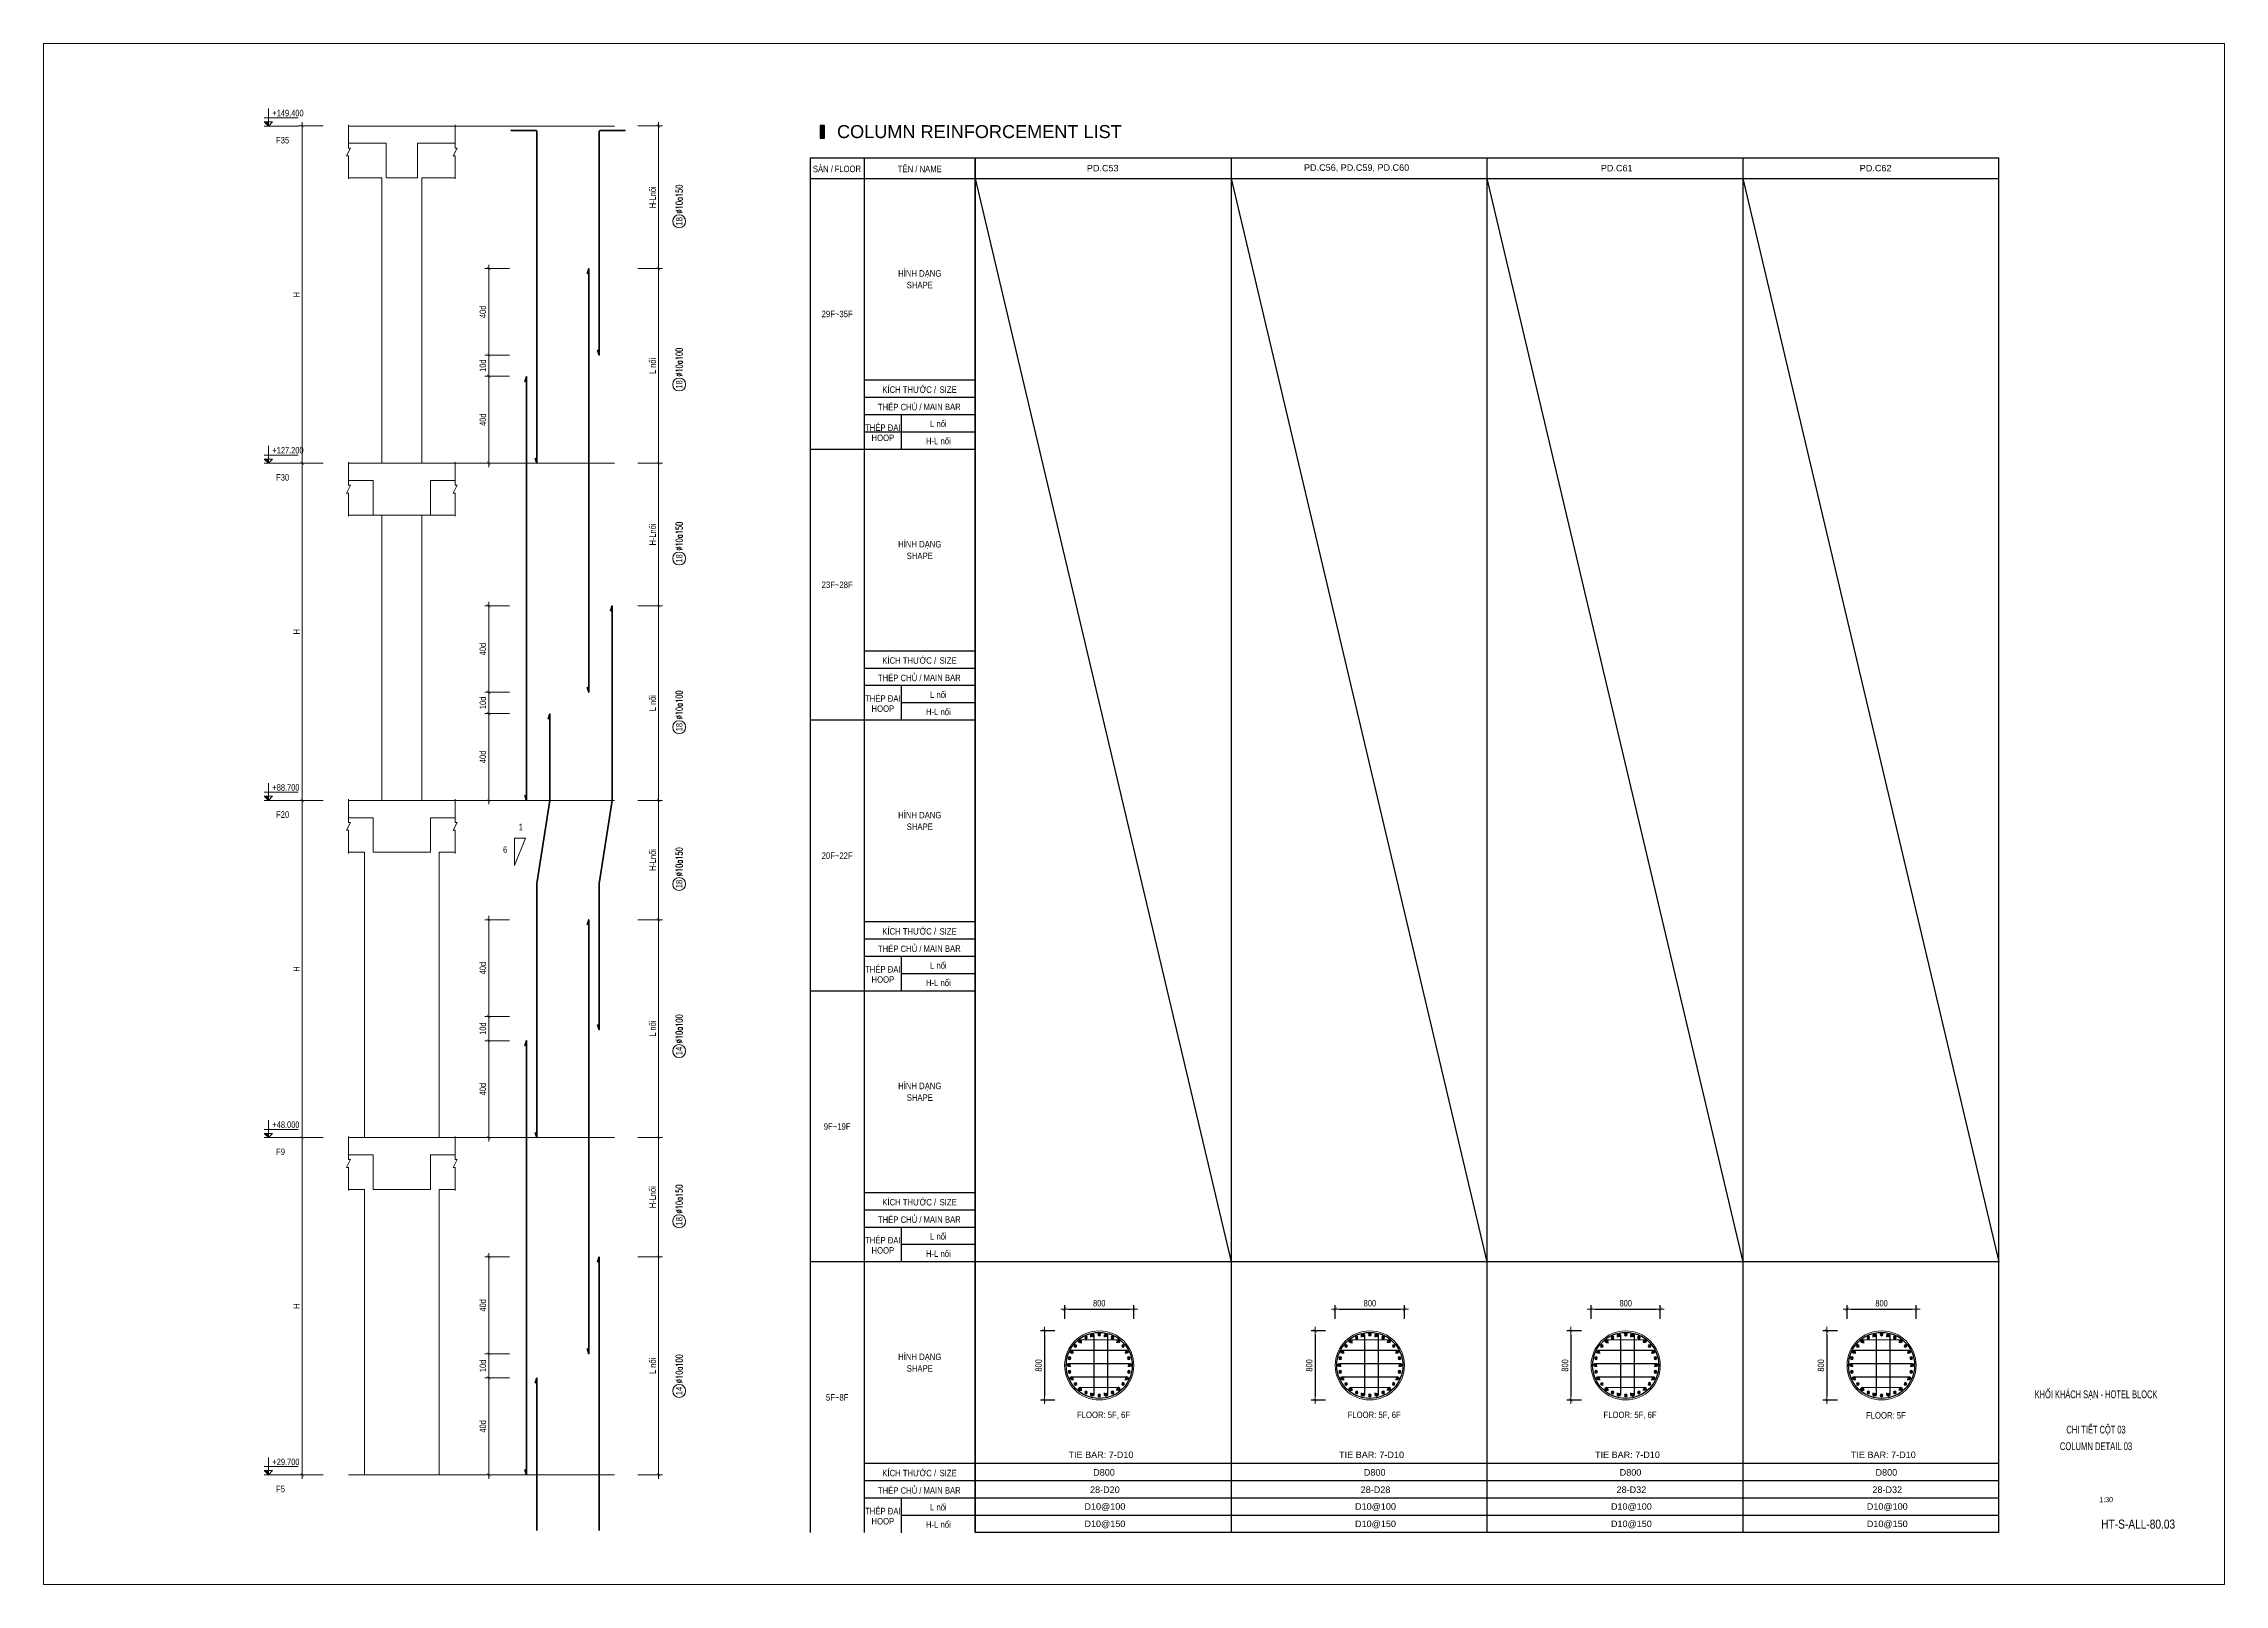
# Paper-space layout 'Layout1' of a CAD drawing. Header units: millimetres. Extents: x 0 to 841, y 0 to 594.
# The model-space entities are those that its viewports show. They can reach past a viewport. Long polylines and large blocks are cut down to what shows.
import ezdxf
from ezdxf.enums import TextEntityAlignment as Align

# ---------------------------------------------------------------- set-up
doc = ezdxf.new("R2010")
doc.units = ezdxf.units.MM
for name, pattern in [('CENTER2', [1.125, 0.75, -0.125, 0.125, -0.125]), ('HIDDEN', [9.525, 6.35, -3.175]), ('HIDDEN2', [4.7625, 3.175, -1.5875])]:
    doc.linetypes.add(name, pattern=pattern)
doc.layers.get('0').update_dxf_attribs({"lineweight": 20})
doc.layers.get('Defpoints').update_dxf_attribs({"color": 151, "lineweight": 9})
for name, color, linetype in [('2', 2, 'Continuous'), ('CEN', 1, 'CENTER2'), ('STL', 3, 'Continuous'), ('TIT1', 3, 'Continuous'), ('TXT', 3, 'Continuous')]:
    doc.layers.add(name, color=color, linetype=linetype)
for name, color, linetype, lineweight in [('kata_thep chu', 4, 'Continuous', 35), ('NDC_S_ANNO', 7, 'Continuous', 20), ('NDC_S_BREAK-LINE', 1, 'Continuous', 15), ('NDC_S_CONTINUOUS', 3, 'Continuous', 20), ('NDC_S_DIM', 1, 'Continuous', 15), ('NDC_S_HIDDEN', 8, 'HIDDEN2', 13), ('NDC_S_REBAR', 4, 'Continuous', 35), ('NDC_S_TEXT SYMBOL', 7, 'Continuous', 20), ('NDC_S_THIN LINE', 8, 'Continuous', 9), ('NDC_S_VN TEXT', 7, 'Continuous', 20)]:
    doc.layers.add(name, color=color, linetype=linetype, lineweight=lineweight)
doc.styles.add('ARIAL', font='arial.ttf', dxfattribs={"width": 0.8})
doc.styles.add('NDC_ARIAL', font='arial.ttf', dxfattribs={"width": 0.85})
doc.styles.add('NDC_DIM', font='', dxfattribs={"width": 0.75})
doc.styles.add('NDC_EN TXT', font='romans.shx', dxfattribs={"width": 0.8})
doc.styles.add('NDC_VIE TXT', font='arial.ttf', dxfattribs={"width": 0.8})
doc.styles.get('NDC_DIM').set_extended_font_data('Dotum')
doc.dimstyles.new('NDC_dim_30', dxfattribs={"dimscale": 30, "dimtxt": 2.5, "dimasz": 1.5, "dimexe": 1.5, "dimexo": 2.5, "dimgap": 1, "dimtad": 1, "dimdec": 0, "dimzin": 0, "dimdsep": 46, "dimtxsty": 'NDC_DIM', "dimblk": 'DIMMARK', "dimcen": 0.09, "dimdle": 1.2, "dimclrd": 1, "dimclre": 1, "dimclrt": 3, "dimadec": 0, "dimazin": 0, "dimtfac": 1, "dimtdec": 0, "dimtix": 1, "dimtofl": 0, "dimtmove": 0, "dimatfit": 3, "dimfxl": 8, "dimfxlon": 1, "dimtolj": 1, "dimtzin": 0, "dimarcsym": 0})

psp = doc.layouts.get("Layout1")

# ---------------------------------------------------------------- texts
at = {"color": 1, "linetype": 'Continuous', "style": 'NDC_ARIAL', "width": 0.85}
psp.add_text('1:30', height=2, dxfattribs=at).set_placement((795.4, 32.69), align=Align.MIDDLE_CENTER)
at = {"color": 1, "linetype": 'Continuous', "char_height": 3, "style": 'NDC_ARIAL'}
for s, insert, width, attachment_point in [('{\\W0.6;KHỐI KHÁCH SẠN - HOTEL BLOCK}', (791.5, 72.93), 79.0015, 5), ('{\\W0.6;CHI TIẾT CỘT 03}', (791.5, 61.17), 69.0096, 2), ('{\\W0.7;COLUMN DETAIL 03}', (791.5, 51.72), 65.5189, 8)]:
    psp.add_mtext(s, dxfattribs=dict(at, insert=insert, width=width, attachment_point=attachment_point))
at = {"color": 1, "linetype": 'Continuous', "insert": (822, 23.2), "char_height": 3.5, "attachment_point": 6, "style": 'NDC_ARIAL'}
psp.add_mtext('{\\W0.8;HT-S-ALL-80.03}', dxfattribs=at)

msp = doc.modelspace()

# ---------------------------------------------------------------- texts
at = {"layer": 'NDC_S_VN TEXT', "style": 'NDC_ARIAL', "width": 0.85}
for s, p in [('SÀN /', (613550.4, 112667.6)), ('HÌNH DẠNG', (614671.6, 111451.9)), ('KÍCH THƯỚC /', (614549.2, 110114.9)), ('THÉP CHỦ /', (614439.2, 109914.9)), ('THÉP ĐAI', (614244.4, 109676)), ('HÌNH DẠNG', (614671.6, 108319.2)), ('KÍCH THƯỚC /', (614549.2, 106982.2)), ('THÉP CHỦ /', (614439.2, 106782.2)), ('THÉP ĐAI', (614244.4, 106543.3)), ('HÌNH DẠNG', (614671.6, 105186.5)), ('THÉP CHỦ /', (614439.2, 103649.5)), ('KÍCH THƯỚC /', (614549.2, 103849.5)), ('THÉP ĐAI', (614244.4, 103410.6)), ('HÌNH DẠNG', (614671.6, 102053.8)), ('KÍCH THƯỚC /', (614549.2, 100716.8)), ('THÉP CHỦ /', (614439.2, 100516.8)), ('THÉP ĐAI', (614244.4, 100277.9)), ('HÌNH DẠNG', (614671.6, 98921.1)), ('THÉP CHỦ /', (614439.2, 97384.1)), ('KÍCH THƯỚC /', (614549.2, 97584.1)), ('THÉP ĐAI', (614244.4, 97145.2))]:
    msp.add_text(s, height=75, dxfattribs=at).set_placement(p, align=Align.MIDDLE)
at = {"layer": 'TIT1', "style": 'NDC_ARIAL', "width": 0.85}
for s, p in [('FLOOR', (613838.9, 112658.8)), ('TÊN / NAME', (614671.6, 112667.6)), ('SHAPE', (614671.6, 111315.7)), ('29F~35F', (613715.7, 110981.3)), ('SIZE', (614999.7, 110106.1)), ('MAIN BAR', (614930, 109906.1)), ('L nối', (614886.2, 109714.9)), ('HOOP', (614244.4, 109548.7)), ('H-L nối', (614886.2, 109514.9)), ('SHAPE', (614671.6, 108183)), ('23F~28F', (613715.7, 107848.6)), ('SIZE', (614999.7, 106973.4)), ('MAIN BAR', (614930, 106773.4)), ('L nối', (614886.2, 106582.2)), ('HOOP', (614244.4, 106416)), ('H-L nối', (614886.2, 106382.2)), ('SHAPE', (614671.6, 105050.3)), ('20F~22F', (613715.7, 104715.9)), ('SIZE', (614999.7, 103840.7)), ('MAIN BAR', (614930, 103640.7)), ('L nối', (614886.2, 103449.5)), ('HOOP', (614244.4, 103283.3)), ('H-L nối', (614886.2, 103249.5)), ('SHAPE', (614671.6, 101917.6)), ('9F~19F', (613715.7, 101583.2)), ('SIZE', (614999.7, 100708)), ('MAIN BAR', (614930, 100508)), ('HOOP', (614244.4, 100150.6)), ('L nối', (614886.2, 100316.8)), ('H-L nối', (614886.2, 100116.8)), ('SHAPE', (614671.6, 98784.9)), ('5F~8F', (613715.7, 98450.5)), ('FLOOR: 5F, 6F', (616797.4, 98242)), ('FLOOR: 5F, 6F', (619928.5, 98242)), ('FLOOR: 5F, 6F', (622888.6, 98242)), ('FLOOR: 5F', (625848.7, 98242)), ('MAIN BAR', (614930, 97375.3)), ('SIZE', (614999.7, 97575.3)), ('L nối', (614886.2, 97184.1)), ('HOOP', (614244.4, 97017.9)), ('H-L nối', (614886.2, 96984.1))]:
    msp.add_text(s, height=75, dxfattribs=at).set_placement(p, align=Align.MIDDLE)
at = {"layer": 'TIT1', "color": 2, "style": 'NDC_ARIAL'}
for s, p in [('PD.C53', (616788, 112667.6)), ('PD.C56, PD.C59, PD.C60', (619725.3, 112667.6)), ('PD.C61', (622734.2, 112667.6)), ('PD.C62', (625729.7, 112667.6))]:
    msp.add_text(s, height=75, dxfattribs=at).set_placement(p, align=Align.MIDDLE)
at = {"layer": 'TIT1', "style": 'NDC_ARIAL'}
for s, p in [('TIE BAR: 7-D10', (616767.5, 97786.7)), ('TIE BAR: 7-D10', (619898.6, 97786.7)), ('TIE BAR: 7-D10', (622858.7, 97786.7)), ('TIE BAR: 7-D10', (625818.8, 97786.7)), ('28-D20', (616813.1, 97382.8)), ('D800', (616803, 97582.8)), ('28-D28', (619944.1, 97382.8)), ('D800', (619934.1, 97582.8)), ('28-D32', (622904.3, 97382.8)), ('D800', (622894.2, 97582.8)), ('28-D32', (625864.4, 97382.8)), ('D800', (625854.3, 97582.8)), ('D10@100', (616813.1, 97182.8)), ('D10@100', (619944.1, 97182.8)), ('D10@100', (622904.3, 97182.8)), ('D10@100', (625864.4, 97182.8)), ('D10@150', (616813.1, 96982.8)), ('D10@150', (619944.1, 96982.8)), ('D10@150', (622904.3, 96982.8)), ('D10@150', (625864.4, 96982.8))]:
    msp.add_text(s, height=75, dxfattribs=at).set_placement(p, align=Align.MIDDLE)
at = {"layer": 'TXT', "color": 3, "style": 'ARIAL'}
msp.add_text('COLUMN REINFORCEMENT LIST', height=150, dxfattribs=at).set_placement((613713.9, 113015))

# ---------------------------------------------------------------- blocks, each defined once
blk = doc.blocks.new('DIMMARK')
at = {"layer": 'NDC_S_DIM', "color": 1}
blk.add_line((-1.5, 0), (1, 0), dxfattribs=at)
at = {"layer": 'NDC_S_DIM', "color": 2, "const_width": 0.1}
blk.add_lwpolyline([(-0.42, -0.42), (0.42, 0.42)], dxfattribs=at)
blk = doc.blocks.new('*D1088')
at = {"layer": 'Defpoints', "color": 0, "ltscale": 40, "transparency": 16777216}
for p in [(620279, 99471), (619479, 99283), (620279, 99283)]:
    blk.add_point(p, dxfattribs=at)
at = {"layer": 'NDC_S_DIM', "color": 1, "lineweight": -2, "ltscale": 40, "transparency": 16777216}
for p, q in [((619479, 99358), (619479, 99516)), ((619524, 99471), (620234, 99471)), ((620279, 99358), (620279, 99516))]:
    blk.add_line(p, q, dxfattribs=at)
at = {"layer": 'NDC_S_DIM', "color": 1, "lineweight": -2, "ltscale": 40, "transparency": 16777216, "xscale": 45, "yscale": 45, "zscale": 45, "rotation": 180}
blk.add_blockref('DIMMARK', (619479, 99471), dxfattribs=at)
at = {"layer": 'NDC_S_DIM', "color": 1, "lineweight": -2, "ltscale": 40, "transparency": 16777216, "xscale": 45, "yscale": 45, "zscale": 45}
blk.add_blockref('DIMMARK', (620279, 99471), dxfattribs=at)
at = {"layer": 'NDC_S_DIM', "color": 3, "ltscale": 40, "transparency": 16777216, "insert": (619879, 99539), "char_height": 75, "attachment_point": 5, "style": 'NDC_DIM'}
blk.add_mtext('\\A1;800', dxfattribs=at)
blk = doc.blocks.new('*D1089')
at = {"layer": 'Defpoints', "color": 0, "ltscale": 40, "transparency": 16777216}
for p in [(619442, 99220), (619244, 98420), (619442, 98420)]:
    blk.add_point(p, dxfattribs=at)
at = {"layer": 'NDC_S_DIM', "color": 1, "lineweight": -2, "ltscale": 40, "transparency": 16777216}
for p, q in [((619367, 99220), (619199, 99220)), ((619244, 99175), (619244, 98465)), ((619367, 98420), (619199, 98420))]:
    blk.add_line(p, q, dxfattribs=at)
at = {"layer": 'NDC_S_DIM', "color": 1, "lineweight": -2, "ltscale": 40, "transparency": 16777216, "xscale": 45, "yscale": 45, "zscale": 45}
for p, rotation in [((619244, 99220), 90), ((619244, 98420), 270)]:
    blk.add_blockref('DIMMARK', p, dxfattribs=dict(at, rotation=rotation))
at = {"layer": 'NDC_S_DIM', "color": 3, "ltscale": 40, "transparency": 16777216, "insert": (619177, 98820), "char_height": 75, "attachment_point": 5, "rotation": 90, "style": 'NDC_DIM'}
blk.add_mtext('\\A1;800', dxfattribs=at)
blk = doc.blocks.new('8')
at = {"layer": '2'}
blk.add_hatch(color=256, dxfattribs=at).paths.add_polyline_path([(20, 0, 0.386127), (2, 20), (-2, 20, 0.386127), (-20, 0, 1)])
blk.add_circle((0, 0), 20, dxfattribs=at)
blk = doc.blocks.new('5')
at = {"layer": 'CEN', "rotation": 180}
blk.add_blockref('8', (0, 0), dxfattribs=at)
blk = doc.blocks.new('*U1081')
at = {"layer": 'STL', "xscale": -0.75, "yscale": 0.75, "zscale": 0.75, "rotation": 292.5000000000001}
blk.add_blockref('5', (0, 0), dxfattribs=at)
blk = doc.blocks.new('*U1080')
at = {"layer": 'NDC_S_DIM', "color": 0, "linetype": 'ByBlock', "lineweight": -2, "transparency": 16777216}
for p, rotation in [((-25726, 37845), 321.4285714285699), ((-25669, 37900), 308.571428571427), ((-25602, 37941), 295.7142857142843), ((-25527, 37966), 282.8571428571415), ((-25448, 37974), 269.9999999999987), ((-25370, 37964), 257.1428571428559), ((-25296, 37937), 244.2857142857131), ((-25230, 37894), 231.4285714285703), ((-25175, 37837), 218.5714285714274), ((-25796, 37705), 347.1428571428555), ((-25769, 37779), 334.2857142857127), ((-25134, 37770), 205.7142857142847), ((-25109, 37695), 192.8571428571419), ((-25101, 37616), 180), ((-25798, 37548), 12.8571428571428), ((-25773, 37473), 25.71428571428561), ((-25732, 37405), 38.57142857142841), ((-25677, 37349), 51.42857142857117), ((-25238, 37343), 128.5714285714279), ((-25181, 37398), 141.4285714285707), ((-25138, 37464), 154.2857142857135), ((-25111, 37538), 167.1428571428563), ((-25611, 37306), 64.28571428571395), ((-25537, 37279), 77.14285714285676), ((-25458, 37269), 89.99999999999955), ((-25380, 37276), 102.8571428571423), ((-25305, 37301), 115.7142857142852)]:
    blk.add_blockref('*U1081', p, dxfattribs=dict(at, rotation=rotation))
blk.add_blockref('*U1081', (-25806, 37626), dxfattribs=at)
blk = doc.blocks.new('*D1086')
at = {"layer": 'Defpoints', "color": 0, "ltscale": 40, "transparency": 16777216}
for p in [(617148, 99471), (616348, 99283), (617148, 99283)]:
    blk.add_point(p, dxfattribs=at)
at = {"layer": 'NDC_S_DIM', "color": 1, "lineweight": -2, "ltscale": 40, "transparency": 16777216}
for p, q in [((616348, 99358), (616348, 99516)), ((616393, 99471), (617103, 99471)), ((617148, 99358), (617148, 99516))]:
    blk.add_line(p, q, dxfattribs=at)
at = {"layer": 'NDC_S_DIM', "color": 1, "lineweight": -2, "ltscale": 40, "transparency": 16777216, "xscale": 45, "yscale": 45, "zscale": 45, "rotation": 180}
blk.add_blockref('DIMMARK', (616348, 99471), dxfattribs=at)
at = {"layer": 'NDC_S_DIM', "color": 1, "lineweight": -2, "ltscale": 40, "transparency": 16777216, "xscale": 45, "yscale": 45, "zscale": 45}
blk.add_blockref('DIMMARK', (617148, 99471), dxfattribs=at)
at = {"layer": 'NDC_S_DIM', "color": 3, "ltscale": 40, "transparency": 16777216, "insert": (616748, 99539), "char_height": 75, "attachment_point": 5, "style": 'NDC_DIM'}
blk.add_mtext('\\A1;800', dxfattribs=at)
blk = doc.blocks.new('*D1087')
at = {"layer": 'Defpoints', "color": 0, "ltscale": 40, "transparency": 16777216}
for p in [(616310, 99220), (616113, 98420), (616310, 98420)]:
    blk.add_point(p, dxfattribs=at)
at = {"layer": 'NDC_S_DIM', "color": 1, "lineweight": -2, "ltscale": 40, "transparency": 16777216}
for p, q in [((616235, 99220), (616068, 99220)), ((616113, 99175), (616113, 98465)), ((616235, 98420), (616068, 98420))]:
    blk.add_line(p, q, dxfattribs=at)
at = {"layer": 'NDC_S_DIM', "color": 1, "lineweight": -2, "ltscale": 40, "transparency": 16777216, "xscale": 45, "yscale": 45, "zscale": 45}
for p, rotation in [((616113, 99220), 90), ((616113, 98420), 270)]:
    blk.add_blockref('DIMMARK', p, dxfattribs=dict(at, rotation=rotation))
at = {"layer": 'NDC_S_DIM', "color": 3, "ltscale": 40, "transparency": 16777216, "insert": (616046, 98820), "char_height": 75, "attachment_point": 5, "rotation": 90, "style": 'NDC_DIM'}
blk.add_mtext('\\A1;800', dxfattribs=at)
blk = doc.blocks.new('*U1079')
at = {"layer": 'STL', "xscale": -0.75, "yscale": 0.75, "zscale": 0.75, "rotation": 292.5000000000001}
blk.add_blockref('5', (0, 0), dxfattribs=at)
blk = doc.blocks.new('*U1078')
at = {"layer": 'NDC_S_DIM', "color": 0, "linetype": 'ByBlock', "lineweight": -2, "transparency": 16777216}
for p, rotation in [((-25726, 37845), 321.4285714285699), ((-25669, 37900), 308.571428571427), ((-25602, 37941), 295.7142857142843), ((-25527, 37966), 282.8571428571415), ((-25448, 37974), 269.9999999999987), ((-25370, 37964), 257.1428571428559), ((-25296, 37937), 244.2857142857131), ((-25230, 37894), 231.4285714285703), ((-25175, 37837), 218.5714285714274), ((-25796, 37705), 347.1428571428555), ((-25769, 37779), 334.2857142857127), ((-25134, 37770), 205.7142857142847), ((-25109, 37695), 192.8571428571419), ((-25101, 37616), 180), ((-25798, 37548), 12.8571428571428), ((-25773, 37473), 25.71428571428561), ((-25732, 37405), 38.57142857142841), ((-25677, 37349), 51.42857142857117), ((-25238, 37343), 128.5714285714279), ((-25181, 37398), 141.4285714285707), ((-25138, 37464), 154.2857142857135), ((-25111, 37538), 167.1428571428563), ((-25611, 37306), 64.28571428571395), ((-25537, 37279), 77.14285714285676), ((-25458, 37269), 89.99999999999955), ((-25380, 37276), 102.8571428571423), ((-25305, 37301), 115.7142857142852)]:
    blk.add_blockref('*U1079', p, dxfattribs=dict(at, rotation=rotation))
blk.add_blockref('*U1079', (-25806, 37626), dxfattribs=at)
blk = doc.blocks.new('*D1082')
at = {"layer": 'Defpoints', "color": 0, "ltscale": 40, "transparency": 16777216}
for p in [(623239, 99471), (622439, 99283), (623239, 99283)]:
    blk.add_point(p, dxfattribs=at)
at = {"layer": 'NDC_S_DIM', "color": 1, "lineweight": -2, "ltscale": 40, "transparency": 16777216}
for p, q in [((622439, 99358), (622439, 99516)), ((622484, 99471), (623194, 99471)), ((623239, 99358), (623239, 99516))]:
    blk.add_line(p, q, dxfattribs=at)
at = {"layer": 'NDC_S_DIM', "color": 1, "lineweight": -2, "ltscale": 40, "transparency": 16777216, "xscale": 45, "yscale": 45, "zscale": 45, "rotation": 180}
blk.add_blockref('DIMMARK', (622439, 99471), dxfattribs=at)
at = {"layer": 'NDC_S_DIM', "color": 1, "lineweight": -2, "ltscale": 40, "transparency": 16777216, "xscale": 45, "yscale": 45, "zscale": 45}
blk.add_blockref('DIMMARK', (623239, 99471), dxfattribs=at)
at = {"layer": 'NDC_S_DIM', "color": 3, "ltscale": 40, "transparency": 16777216, "insert": (622839, 99539), "char_height": 75, "attachment_point": 5, "style": 'NDC_DIM'}
blk.add_mtext('\\A1;800', dxfattribs=at)
blk = doc.blocks.new('*D1083')
at = {"layer": 'Defpoints', "color": 0, "ltscale": 40, "transparency": 16777216}
for p in [(622402, 99220), (622204, 98420), (622402, 98420)]:
    blk.add_point(p, dxfattribs=at)
at = {"layer": 'NDC_S_DIM', "color": 1, "lineweight": -2, "ltscale": 40, "transparency": 16777216}
for p, q in [((622327, 99220), (622159, 99220)), ((622204, 99175), (622204, 98465)), ((622327, 98420), (622159, 98420))]:
    blk.add_line(p, q, dxfattribs=at)
at = {"layer": 'NDC_S_DIM', "color": 1, "lineweight": -2, "ltscale": 40, "transparency": 16777216, "xscale": 45, "yscale": 45, "zscale": 45}
for p, rotation in [((622204, 99220), 90), ((622204, 98420), 270)]:
    blk.add_blockref('DIMMARK', p, dxfattribs=dict(at, rotation=rotation))
at = {"layer": 'NDC_S_DIM', "color": 3, "ltscale": 40, "transparency": 16777216, "insert": (622137, 98820), "char_height": 75, "attachment_point": 5, "rotation": 90, "style": 'NDC_DIM'}
blk.add_mtext('\\A1;800', dxfattribs=at)
blk = doc.blocks.new('*U1075')
at = {"layer": 'STL', "xscale": -0.75, "yscale": 0.75, "zscale": 0.75, "rotation": 292.5000000000001}
blk.add_blockref('5', (0, 0), dxfattribs=at)
blk = doc.blocks.new('*U1074')
at = {"layer": 'NDC_S_DIM', "color": 0, "linetype": 'ByBlock', "lineweight": -2, "transparency": 16777216}
for p, rotation in [((-25726, 37845), 321.4285714285699), ((-25669, 37900), 308.571428571427), ((-25602, 37941), 295.7142857142843), ((-25527, 37966), 282.8571428571415), ((-25448, 37974), 269.9999999999987), ((-25370, 37964), 257.1428571428559), ((-25296, 37937), 244.2857142857131), ((-25230, 37894), 231.4285714285703), ((-25175, 37837), 218.5714285714274), ((-25796, 37705), 347.1428571428555), ((-25769, 37779), 334.2857142857127), ((-25134, 37770), 205.7142857142847), ((-25109, 37695), 192.8571428571419), ((-25101, 37616), 180), ((-25798, 37548), 12.8571428571428), ((-25773, 37473), 25.71428571428561), ((-25732, 37405), 38.57142857142841), ((-25677, 37349), 51.42857142857117), ((-25238, 37343), 128.5714285714279), ((-25181, 37398), 141.4285714285707), ((-25138, 37464), 154.2857142857135), ((-25111, 37538), 167.1428571428563), ((-25611, 37306), 64.28571428571395), ((-25537, 37279), 77.14285714285676), ((-25458, 37269), 89.99999999999955), ((-25380, 37276), 102.8571428571423), ((-25305, 37301), 115.7142857142852)]:
    blk.add_blockref('*U1075', p, dxfattribs=dict(at, rotation=rotation))
blk.add_blockref('*U1075', (-25806, 37626), dxfattribs=at)
blk = doc.blocks.new('*D1084')
at = {"layer": 'Defpoints', "color": 0, "ltscale": 40, "transparency": 16777216}
for p in [(626199, 99471), (625399, 99283), (626199, 99283)]:
    blk.add_point(p, dxfattribs=at)
at = {"layer": 'NDC_S_DIM', "color": 1, "lineweight": -2, "ltscale": 40, "transparency": 16777216}
for p, q in [((625399, 99358), (625399, 99516)), ((625444, 99471), (626154, 99471)), ((626199, 99358), (626199, 99516))]:
    blk.add_line(p, q, dxfattribs=at)
at = {"layer": 'NDC_S_DIM', "color": 1, "lineweight": -2, "ltscale": 40, "transparency": 16777216, "xscale": 45, "yscale": 45, "zscale": 45, "rotation": 180}
blk.add_blockref('DIMMARK', (625399, 99471), dxfattribs=at)
at = {"layer": 'NDC_S_DIM', "color": 1, "lineweight": -2, "ltscale": 40, "transparency": 16777216, "xscale": 45, "yscale": 45, "zscale": 45}
blk.add_blockref('DIMMARK', (626199, 99471), dxfattribs=at)
at = {"layer": 'NDC_S_DIM', "color": 3, "ltscale": 40, "transparency": 16777216, "insert": (625799, 99539), "char_height": 75, "attachment_point": 5, "style": 'NDC_DIM'}
blk.add_mtext('\\A1;800', dxfattribs=at)
blk = doc.blocks.new('*D1085')
at = {"layer": 'Defpoints', "color": 0, "ltscale": 40, "transparency": 16777216}
for p in [(625362, 99220), (625164, 98420), (625362, 98420)]:
    blk.add_point(p, dxfattribs=at)
at = {"layer": 'NDC_S_DIM', "color": 1, "lineweight": -2, "ltscale": 40, "transparency": 16777216}
for p, q in [((625287, 99220), (625119, 99220)), ((625164, 99175), (625164, 98465)), ((625287, 98420), (625119, 98420))]:
    blk.add_line(p, q, dxfattribs=at)
at = {"layer": 'NDC_S_DIM', "color": 1, "lineweight": -2, "ltscale": 40, "transparency": 16777216, "xscale": 45, "yscale": 45, "zscale": 45}
for p, rotation in [((625164, 99220), 90), ((625164, 98420), 270)]:
    blk.add_blockref('DIMMARK', p, dxfattribs=dict(at, rotation=rotation))
at = {"layer": 'NDC_S_DIM', "color": 3, "ltscale": 40, "transparency": 16777216, "insert": (625097, 98820), "char_height": 75, "attachment_point": 5, "rotation": 90, "style": 'NDC_DIM'}
blk.add_mtext('\\A1;800', dxfattribs=at)
blk = doc.blocks.new('*U1077')
at = {"layer": 'STL', "xscale": -0.75, "yscale": 0.75, "zscale": 0.75, "rotation": 292.5000000000001}
blk.add_blockref('5', (0, 0), dxfattribs=at)
blk = doc.blocks.new('*U1076')
at = {"layer": 'NDC_S_DIM', "color": 0, "linetype": 'ByBlock', "lineweight": -2, "transparency": 16777216}
for p, rotation in [((-25726, 37845), 321.4285714285699), ((-25669, 37900), 308.571428571427), ((-25602, 37941), 295.7142857142843), ((-25527, 37966), 282.8571428571415), ((-25448, 37974), 269.9999999999987), ((-25370, 37964), 257.1428571428559), ((-25296, 37937), 244.2857142857131), ((-25230, 37894), 231.4285714285703), ((-25175, 37837), 218.5714285714274), ((-25796, 37705), 347.1428571428555), ((-25769, 37779), 334.2857142857127), ((-25134, 37770), 205.7142857142847), ((-25109, 37695), 192.8571428571419), ((-25101, 37616), 180), ((-25798, 37548), 12.8571428571428), ((-25773, 37473), 25.71428571428561), ((-25732, 37405), 38.57142857142841), ((-25677, 37349), 51.42857142857117), ((-25238, 37343), 128.5714285714279), ((-25181, 37398), 141.4285714285707), ((-25138, 37464), 154.2857142857135), ((-25111, 37538), 167.1428571428563), ((-25611, 37306), 64.28571428571395), ((-25537, 37279), 77.14285714285676), ((-25458, 37269), 89.99999999999955), ((-25380, 37276), 102.8571428571423), ((-25305, 37301), 115.7142857142852)]:
    blk.add_blockref('*U1077', p, dxfattribs=dict(at, rotation=rotation))
blk.add_blockref('*U1077', (-25806, 37626), dxfattribs=at)
blk = doc.blocks.new('*D1098')
at = {"layer": 'Defpoints', "color": 0, "transparency": 16777216}
for p in [(260098, 51231), (260818, 51231), (260818, 47331)]:
    blk.add_point(p, dxfattribs=at)
at = {"layer": 'NDC_S_DIM', "color": 1, "lineweight": -2, "transparency": 16777216}
for p, q in [((260338, 51231), (260053, 51231)), ((260098, 47376), (260098, 51186)), ((260338, 47331), (260053, 47331))]:
    blk.add_line(p, q, dxfattribs=at)
at = {"layer": 'NDC_S_DIM', "color": 1, "lineweight": -2, "transparency": 16777216, "xscale": 45, "yscale": 45, "zscale": 45}
for p, rotation in [((260098, 51231), 90), ((260098, 47331), 270)]:
    blk.add_blockref('DIMMARK', p, dxfattribs=dict(at, rotation=rotation))
at = {"layer": 'NDC_S_DIM', "color": 3, "transparency": 16777216, "insert": (260031, 49281), "char_height": 75, "attachment_point": 5, "rotation": 90, "style": 'NDC_DIM'}
blk.add_mtext('\\A1;H', dxfattribs=at)
blk = doc.blocks.new('*D1099')
at = {"layer": 'Defpoints', "color": 0, "transparency": 16777216}
for p in [(260098, 55131), (260968, 55131), (260818, 51231)]:
    blk.add_point(p, dxfattribs=at)
at = {"layer": 'NDC_S_DIM', "color": 1, "lineweight": -2, "transparency": 16777216}
for p, q in [((260338, 55131), (260053, 55131)), ((260098, 51276), (260098, 55086)), ((260338, 51231), (260053, 51231))]:
    blk.add_line(p, q, dxfattribs=at)
at = {"layer": 'NDC_S_DIM', "color": 1, "lineweight": -2, "transparency": 16777216, "xscale": 45, "yscale": 45, "zscale": 45}
for p, rotation in [((260098, 55131), 90), ((260098, 51231), 270)]:
    blk.add_blockref('DIMMARK', p, dxfattribs=dict(at, rotation=rotation))
at = {"layer": 'NDC_S_DIM', "color": 3, "transparency": 16777216, "insert": (260031, 53181), "char_height": 75, "attachment_point": 5, "rotation": 90, "style": 'NDC_DIM'}
blk.add_mtext('\\A1;H', dxfattribs=at)
blk = doc.blocks.new('*D1100')
at = {"layer": 'Defpoints', "color": 0, "transparency": 16777216}
for p in [(260098, 59031), (261018, 59031), (261018, 55131)]:
    blk.add_point(p, dxfattribs=at)
at = {"layer": 'NDC_S_DIM', "color": 1, "lineweight": -2, "transparency": 16777216}
for p, q in [((260338, 59031), (260053, 59031)), ((260098, 55176), (260098, 58986)), ((260338, 55131), (260053, 55131))]:
    blk.add_line(p, q, dxfattribs=at)
at = {"layer": 'NDC_S_DIM', "color": 1, "lineweight": -2, "transparency": 16777216, "xscale": 45, "yscale": 45, "zscale": 45}
for p, rotation in [((260098, 59031), 90), ((260098, 55131), 270)]:
    blk.add_blockref('DIMMARK', p, dxfattribs=dict(at, rotation=rotation))
at = {"layer": 'NDC_S_DIM', "color": 3, "transparency": 16777216, "insert": (260031, 57081), "char_height": 75, "attachment_point": 5, "rotation": 90, "style": 'NDC_DIM'}
blk.add_mtext('\\A1;H', dxfattribs=at)
blk = doc.blocks.new('*D1101')
at = {"layer": 'Defpoints', "color": 0, "transparency": 16777216}
for p in [(260098, 62931), (261018, 62931), (261018, 59031)]:
    blk.add_point(p, dxfattribs=at)
at = {"layer": 'NDC_S_DIM', "color": 1, "lineweight": -2, "transparency": 16777216}
for p, q in [((260338, 62931), (260053, 62931)), ((260098, 59076), (260098, 62886)), ((260338, 59031), (260053, 59031))]:
    blk.add_line(p, q, dxfattribs=at)
at = {"layer": 'NDC_S_DIM', "color": 1, "lineweight": -2, "transparency": 16777216, "xscale": 45, "yscale": 45, "zscale": 45}
for p, rotation in [((260098, 62931), 90), ((260098, 59031), 270)]:
    blk.add_blockref('DIMMARK', p, dxfattribs=dict(at, rotation=rotation))
at = {"layer": 'NDC_S_DIM', "color": 3, "transparency": 16777216, "insert": (260031, 60981), "char_height": 75, "attachment_point": 5, "rotation": 90, "style": 'NDC_DIM'}
blk.add_mtext('\\A1;H', dxfattribs=at)
blk = doc.blocks.new('*D1102')
at = {"layer": 'Defpoints', "color": 0, "ltscale": 0.005, "transparency": 16777216}
for p in [(262255, 48451, 0), (262693, 48451), (262693, 47331)]:
    blk.add_point(p, dxfattribs=at)
at = {"layer": 'NDC_S_DIM', "color": 1, "lineweight": -2, "ltscale": 0.005, "transparency": 16777216}
for p, q in [((262495, 48451, 0), (262210, 48451, 0)), ((262255, 47376, 0), (262255, 48406, 0)), ((262495, 47331, 0), (262210, 47331, 0))]:
    blk.add_line(p, q, dxfattribs=at)
at = {"layer": 'NDC_S_DIM', "color": 1, "lineweight": -2, "ltscale": 0.005, "transparency": 16777216, "xscale": 45, "yscale": 45, "zscale": 45}
for p, rotation in [((262255, 48451, 0), 90), ((262255, 47331, 0), 270)]:
    blk.add_blockref('DIMMARK', p, dxfattribs=dict(at, rotation=rotation))
at = {"layer": 'NDC_S_DIM', "color": 3, "ltscale": 0.005, "transparency": 16777216, "insert": (262187, 47891, 0), "char_height": 75, "attachment_point": 5, "rotation": 90, "style": 'NDC_DIM'}
blk.add_mtext('\\A1;40d', dxfattribs=at)
blk = doc.blocks.new('*D1103')
at = {"layer": 'Defpoints', "color": 0, "ltscale": 0.005, "transparency": 16777216}
for p in [(262255, 48731), (262693, 48731), (262693, 48451)]:
    blk.add_point(p, dxfattribs=at)
at = {"layer": 'NDC_S_DIM', "color": 1, "lineweight": -2, "ltscale": 0.005, "transparency": 16777216}
for p, q in [((262495, 48731), (262210, 48731)), ((262495, 48451), (262210, 48451)), ((262255, 48496), (262255, 48686))]:
    blk.add_line(p, q, dxfattribs=at)
at = {"layer": 'NDC_S_DIM', "color": 1, "lineweight": -2, "ltscale": 0.005, "transparency": 16777216, "xscale": 45, "yscale": 45, "zscale": 45}
for p, rotation in [((262255, 48731), 90), ((262255, 48451), 270)]:
    blk.add_blockref('DIMMARK', p, dxfattribs=dict(at, rotation=rotation))
at = {"layer": 'NDC_S_DIM', "color": 3, "ltscale": 0.005, "transparency": 16777216, "insert": (262187, 48591), "char_height": 75, "attachment_point": 5, "rotation": 90, "style": 'NDC_DIM'}
blk.add_mtext('\\A1;10d', dxfattribs=at)
blk = doc.blocks.new('*D1104')
at = {"layer": 'Defpoints', "color": 0, "ltscale": 0.005, "transparency": 16777216}
for p in [(262255, 49851), (262693, 49851), (262693, 48731)]:
    blk.add_point(p, dxfattribs=at)
at = {"layer": 'NDC_S_DIM', "color": 1, "lineweight": -2, "ltscale": 0.005, "transparency": 16777216}
for p, q in [((262495, 49851), (262210, 49851)), ((262255, 48776), (262255, 49806)), ((262495, 48731), (262210, 48731))]:
    blk.add_line(p, q, dxfattribs=at)
at = {"layer": 'NDC_S_DIM', "color": 1, "lineweight": -2, "ltscale": 0.005, "transparency": 16777216, "xscale": 45, "yscale": 45, "zscale": 45}
for p, rotation in [((262255, 49851), 90), ((262255, 48731), 270)]:
    blk.add_blockref('DIMMARK', p, dxfattribs=dict(at, rotation=rotation))
at = {"layer": 'NDC_S_DIM', "color": 3, "ltscale": 0.005, "transparency": 16777216, "insert": (262187, 49291), "char_height": 75, "attachment_point": 5, "rotation": 90, "style": 'NDC_DIM'}
blk.add_mtext('\\A1;40d', dxfattribs=at)
blk = doc.blocks.new('*D1105')
at = {"layer": 'Defpoints', "color": 0, "ltscale": 0.005, "transparency": 16777216}
for p in [(262255, 56136, 0), (262693, 56136), (262693, 55131)]:
    blk.add_point(p, dxfattribs=at)
at = {"layer": 'NDC_S_DIM', "color": 1, "lineweight": -2, "ltscale": 0.005, "transparency": 16777216}
for p, q in [((262495, 56136, 0), (262210, 56136, 0)), ((262255, 55176, 0), (262255, 56091, 0)), ((262495, 55131, 0), (262210, 55131, 0))]:
    blk.add_line(p, q, dxfattribs=at)
at = {"layer": 'NDC_S_DIM', "color": 1, "lineweight": -2, "ltscale": 0.005, "transparency": 16777216, "xscale": 45, "yscale": 45, "zscale": 45}
for p, rotation in [((262255, 56136, 0), 90), ((262255, 55131, 0), 270)]:
    blk.add_blockref('DIMMARK', p, dxfattribs=dict(at, rotation=rotation))
at = {"layer": 'NDC_S_DIM', "color": 3, "ltscale": 0.005, "transparency": 16777216, "insert": (262187, 55634, 0), "char_height": 75, "attachment_point": 5, "rotation": 90, "style": 'NDC_DIM'}
blk.add_mtext('\\A1;40d', dxfattribs=at)
blk = doc.blocks.new('*D1106')
at = {"layer": 'Defpoints', "color": 0, "ltscale": 0.005, "transparency": 16777216}
for p in [(262255, 56381), (262693, 56381), (262693, 56136)]:
    blk.add_point(p, dxfattribs=at)
at = {"layer": 'NDC_S_DIM', "color": 1, "lineweight": -2, "ltscale": 0.005, "transparency": 16777216}
for p, q in [((262495, 56381), (262210, 56381)), ((262255, 56181), (262255, 56336)), ((262495, 56136), (262210, 56136))]:
    blk.add_line(p, q, dxfattribs=at)
at = {"layer": 'NDC_S_DIM', "color": 1, "lineweight": -2, "ltscale": 0.005, "transparency": 16777216, "xscale": 45, "yscale": 45, "zscale": 45}
for p, rotation in [((262255, 56381), 90), ((262255, 56136), 270)]:
    blk.add_blockref('DIMMARK', p, dxfattribs=dict(at, rotation=rotation))
at = {"layer": 'NDC_S_DIM', "color": 3, "ltscale": 0.005, "transparency": 16777216, "insert": (262187, 56259), "char_height": 75, "attachment_point": 5, "rotation": 90, "style": 'NDC_DIM'}
blk.add_mtext('\\A1;10d', dxfattribs=at)
blk = doc.blocks.new('*D1107')
at = {"layer": 'Defpoints', "color": 0, "ltscale": 0.005, "transparency": 16777216}
for p in [(262255, 57381), (262693, 57381), (262693, 56381)]:
    blk.add_point(p, dxfattribs=at)
at = {"layer": 'NDC_S_DIM', "color": 1, "lineweight": -2, "ltscale": 0.005, "transparency": 16777216}
for p, q in [((262495, 57381), (262210, 57381)), ((262255, 56426), (262255, 57336)), ((262495, 56381), (262210, 56381))]:
    blk.add_line(p, q, dxfattribs=at)
at = {"layer": 'NDC_S_DIM', "color": 1, "lineweight": -2, "ltscale": 0.005, "transparency": 16777216, "xscale": 45, "yscale": 45, "zscale": 45}
for p, rotation in [((262255, 57381), 90), ((262255, 56381), 270)]:
    blk.add_blockref('DIMMARK', p, dxfattribs=dict(at, rotation=rotation))
at = {"layer": 'NDC_S_DIM', "color": 3, "ltscale": 0.005, "transparency": 16777216, "insert": (262187, 56881), "char_height": 75, "attachment_point": 5, "rotation": 90, "style": 'NDC_DIM'}
blk.add_mtext('\\A1;40d', dxfattribs=at)
blk = doc.blocks.new('*D1108')
at = {"layer": 'Defpoints', "color": 0, "ltscale": 0.005, "transparency": 16777216}
for p in [(262255, 60036, 0), (262693, 60036), (262693, 59031)]:
    blk.add_point(p, dxfattribs=at)
at = {"layer": 'NDC_S_DIM', "color": 1, "lineweight": -2, "ltscale": 0.005, "transparency": 16777216}
for p, q in [((262495, 60036, 0), (262210, 60036, 0)), ((262255, 59076, 0), (262255, 59991, 0)), ((262495, 59031, 0), (262210, 59031, 0))]:
    blk.add_line(p, q, dxfattribs=at)
at = {"layer": 'NDC_S_DIM', "color": 1, "lineweight": -2, "ltscale": 0.005, "transparency": 16777216, "xscale": 45, "yscale": 45, "zscale": 45}
for p, rotation in [((262255, 60036, 0), 90), ((262255, 59031, 0), 270)]:
    blk.add_blockref('DIMMARK', p, dxfattribs=dict(at, rotation=rotation))
at = {"layer": 'NDC_S_DIM', "color": 3, "ltscale": 0.005, "transparency": 16777216, "insert": (262187, 59534, 0), "char_height": 75, "attachment_point": 5, "rotation": 90, "style": 'NDC_DIM'}
blk.add_mtext('\\A1;40d', dxfattribs=at)
blk = doc.blocks.new('*D1109')
at = {"layer": 'Defpoints', "color": 0, "ltscale": 0.005, "transparency": 16777216}
for p in [(262255, 60281), (262693, 60281), (262693, 60036)]:
    blk.add_point(p, dxfattribs=at)
at = {"layer": 'NDC_S_DIM', "color": 1, "lineweight": -2, "ltscale": 0.005, "transparency": 16777216}
for p, q in [((262495, 60281), (262210, 60281)), ((262255, 60081), (262255, 60236)), ((262495, 60036), (262210, 60036))]:
    blk.add_line(p, q, dxfattribs=at)
at = {"layer": 'NDC_S_DIM', "color": 1, "lineweight": -2, "ltscale": 0.005, "transparency": 16777216, "xscale": 45, "yscale": 45, "zscale": 45}
for p, rotation in [((262255, 60281), 90), ((262255, 60036), 270)]:
    blk.add_blockref('DIMMARK', p, dxfattribs=dict(at, rotation=rotation))
at = {"layer": 'NDC_S_DIM', "color": 3, "ltscale": 0.005, "transparency": 16777216, "insert": (262187, 60159), "char_height": 75, "attachment_point": 5, "rotation": 90, "style": 'NDC_DIM'}
blk.add_mtext('\\A1;10d', dxfattribs=at)
blk = doc.blocks.new('*D1110')
at = {"layer": 'Defpoints', "color": 0, "ltscale": 0.005, "transparency": 16777216}
for p in [(262255, 61281), (262693, 61281), (262693, 60281)]:
    blk.add_point(p, dxfattribs=at)
at = {"layer": 'NDC_S_DIM', "color": 1, "lineweight": -2, "ltscale": 0.005, "transparency": 16777216}
for p, q in [((262495, 61281), (262210, 61281)), ((262255, 60326), (262255, 61236)), ((262495, 60281), (262210, 60281))]:
    blk.add_line(p, q, dxfattribs=at)
at = {"layer": 'NDC_S_DIM', "color": 1, "lineweight": -2, "ltscale": 0.005, "transparency": 16777216, "xscale": 45, "yscale": 45, "zscale": 45}
for p, rotation in [((262255, 61281), 90), ((262255, 60281), 270)]:
    blk.add_blockref('DIMMARK', p, dxfattribs=dict(at, rotation=rotation))
at = {"layer": 'NDC_S_DIM', "color": 3, "ltscale": 0.005, "transparency": 16777216, "insert": (262187, 60781), "char_height": 75, "attachment_point": 5, "rotation": 90, "style": 'NDC_DIM'}
blk.add_mtext('\\A1;40d', dxfattribs=at)
blk = doc.blocks.new('*D1111')
at = {"layer": 'Defpoints', "color": 0, "ltscale": 70, "transparency": 16777216}
for p in [(263533, 49851), (264220, 49851), (263821, 47331)]:
    blk.add_point(p, dxfattribs=at)
at = {"layer": 'NDC_S_DIM', "color": 1, "lineweight": -2, "ltscale": 70, "transparency": 16777216}
for p, q in [((263980, 49851), (264265, 49851)), ((264220, 47376), (264220, 49806)), ((263980, 47331), (264265, 47331))]:
    blk.add_line(p, q, dxfattribs=at)
at = {"layer": 'NDC_S_DIM', "color": 1, "lineweight": -2, "ltscale": 70, "transparency": 16777216, "xscale": 45, "yscale": 45, "zscale": 45}
for p, rotation in [((264220, 49851), 90), ((264220, 47331), 270)]:
    blk.add_blockref('DIMMARK', p, dxfattribs=dict(at, rotation=rotation))
at = {"layer": 'NDC_S_DIM', "color": 3, "ltscale": 70, "transparency": 16777216, "insert": (264152, 48591), "char_height": 75, "attachment_point": 5, "rotation": 90, "style": 'NDC_DIM'}
blk.add_mtext('\\A1;L nối', dxfattribs=at)
blk = doc.blocks.new('*D1112')
at = {"layer": 'Defpoints', "color": 0, "ltscale": 70, "transparency": 16777216}
for p in [(263413, 53751), (264220, 53751), (263821, 51231)]:
    blk.add_point(p, dxfattribs=at)
at = {"layer": 'NDC_S_DIM', "color": 1, "lineweight": -2, "ltscale": 70, "transparency": 16777216}
for p, q in [((263980, 53751), (264265, 53751)), ((264220, 51276), (264220, 53706)), ((263980, 51231), (264265, 51231))]:
    blk.add_line(p, q, dxfattribs=at)
at = {"layer": 'NDC_S_DIM', "color": 1, "lineweight": -2, "ltscale": 70, "transparency": 16777216, "xscale": 45, "yscale": 45, "zscale": 45}
for p, rotation in [((264220, 53751), 90), ((264220, 51231), 270)]:
    blk.add_blockref('DIMMARK', p, dxfattribs=dict(at, rotation=rotation))
at = {"layer": 'NDC_S_DIM', "color": 3, "ltscale": 70, "transparency": 16777216, "insert": (264152, 52491), "char_height": 75, "attachment_point": 5, "rotation": 90, "style": 'NDC_DIM'}
blk.add_mtext('\\A1;L nối', dxfattribs=at)
blk = doc.blocks.new('*D1113')
at = {"layer": 'Defpoints', "color": 0, "ltscale": 70, "transparency": 16777216}
for p in [(263683, 57381), (264220, 57381), (263821, 55131)]:
    blk.add_point(p, dxfattribs=at)
at = {"layer": 'NDC_S_DIM', "color": 1, "lineweight": -2, "ltscale": 70, "transparency": 16777216}
for p, q in [((263980, 57381), (264265, 57381)), ((264220, 55176), (264220, 57336)), ((263980, 55131), (264265, 55131))]:
    blk.add_line(p, q, dxfattribs=at)
at = {"layer": 'NDC_S_DIM', "color": 1, "lineweight": -2, "ltscale": 70, "transparency": 16777216, "xscale": 45, "yscale": 45, "zscale": 45}
for p, rotation in [((264220, 57381), 90), ((264220, 55131), 270)]:
    blk.add_blockref('DIMMARK', p, dxfattribs=dict(at, rotation=rotation))
at = {"layer": 'NDC_S_DIM', "color": 3, "ltscale": 70, "transparency": 16777216, "insert": (264152, 56256), "char_height": 75, "attachment_point": 5, "rotation": 90, "style": 'NDC_DIM'}
blk.add_mtext('\\A1;L nối', dxfattribs=at)
blk = doc.blocks.new('*D1114')
at = {"layer": 'Defpoints', "color": 0, "ltscale": 70, "transparency": 16777216}
for p in [(263413, 61281), (264220, 61281), (263821, 59031)]:
    blk.add_point(p, dxfattribs=at)
at = {"layer": 'NDC_S_DIM', "color": 1, "lineweight": -2, "ltscale": 70, "transparency": 16777216}
for p, q in [((263980, 61281), (264265, 61281)), ((264220, 59076), (264220, 61236)), ((263980, 59031), (264265, 59031))]:
    blk.add_line(p, q, dxfattribs=at)
at = {"layer": 'NDC_S_DIM', "color": 1, "lineweight": -2, "ltscale": 70, "transparency": 16777216, "xscale": 45, "yscale": 45, "zscale": 45}
for p, rotation in [((264220, 61281), 90), ((264220, 59031), 270)]:
    blk.add_blockref('DIMMARK', p, dxfattribs=dict(at, rotation=rotation))
at = {"layer": 'NDC_S_DIM', "color": 3, "ltscale": 70, "transparency": 16777216, "insert": (264152, 60156), "char_height": 75, "attachment_point": 5, "rotation": 90, "style": 'NDC_DIM'}
blk.add_mtext('\\A1;L nối', dxfattribs=at)
blk = doc.blocks.new('*U1068')
blk.add_circle((-2.5, 0), 2.5)
at = {"layer": 'NDC_S_VN TEXT', "color": 7, "style": 'ARIAL', "width": 0.8}
blk.add_attdef('SH2', text='', height=2.5, dxfattribs=at).set_placement((-2.5, 0), align=Align.MIDDLE)
at = {"layer": 'NDC_S_VN TEXT', "color": 3, "style": 'NDC_EN TXT', "width": 0.75}
blk.add_attdef('DKKC1', (0.5, -1.25), '', height=2.5, dxfattribs=at)
blk = doc.blocks.new('*U1071')
blk.add_circle((-2.5, 0), 2.5)
at = {"layer": 'NDC_S_VN TEXT', "color": 7, "style": 'ARIAL', "width": 0.8}
blk.add_attdef('SH2', text='', height=2.5, dxfattribs=at).set_placement((-2.5, 0), align=Align.MIDDLE)
at = {"layer": 'NDC_S_VN TEXT', "color": 3, "style": 'NDC_EN TXT', "width": 0.75}
blk.add_attdef('DKKC1', (0.5, -1.25), '', height=2.5, dxfattribs=at)
blk = doc.blocks.new('*U1072')
blk.add_circle((-2.5, 0), 2.5)
at = {"layer": 'NDC_S_VN TEXT', "color": 7, "style": 'ARIAL', "width": 0.8}
blk.add_attdef('SH2', text='', height=2.5, dxfattribs=at).set_placement((-2.5, 0), align=Align.MIDDLE)
at = {"layer": 'NDC_S_VN TEXT', "color": 3, "style": 'NDC_EN TXT', "width": 0.75}
blk.add_attdef('DKKC1', (0.5, -1.25), '', height=2.5, dxfattribs=at)
blk = doc.blocks.new('*U1073')
blk.add_circle((-2.5, 0), 2.5)
at = {"layer": 'NDC_S_VN TEXT', "color": 7, "style": 'ARIAL', "width": 0.8}
blk.add_attdef('SH2', text='', height=2.5, dxfattribs=at).set_placement((-2.5, 0), align=Align.MIDDLE)
at = {"layer": 'NDC_S_VN TEXT', "color": 3, "style": 'NDC_EN TXT', "width": 0.75}
blk.add_attdef('DKKC1', (0.5, -1.25), '', height=2.5, dxfattribs=at)
blk = doc.blocks.new('CD')
at = {"layer": 'NDC_S_ANNO'}
blk.add_hatch(color=3, dxfattribs=at).paths.add_polyline_path([(0, 160), (-161, 160), (0, 0)])
at = {"layer": 'NDC_S_ANNO', "ltscale": 50}
h = blk.add_hatch(dxfattribs=at)
h.set_pattern_fill('ANSI31', color=256, scale=140.6, style=0)
h.paths.add_polyline_path([(0, 160), (0, 0), (161, 160)])
for p, q in [((1156, 0), (-164, 0)), ((-159, 314), (1147, 314))]:
    blk.add_line(p, q, dxfattribs=at)
for points in [[(0, 0), (-161, 160), (0, 160)], [(0, 669), (0, 0)], [(0, 0), (161, 160), (0, 160)]]:
    blk.add_lwpolyline(points, dxfattribs=at)
at = {"layer": 'NDC_S_TEXT SYMBOL', "color": 3, "style": 'NDC_DIM', "width": 0.7}
blk.add_attdef('COT', (154, 375), '', height=250, dxfattribs=at)
blk = doc.blocks.new('*D1091')
at = {"layer": 'Defpoints', "color": 0, "ltscale": 0.005, "transparency": 16777216}
for p in [(262255, 52351, 0), (262693, 52351), (262693, 51231)]:
    blk.add_point(p, dxfattribs=at)
at = {"layer": 'NDC_S_DIM', "color": 1, "lineweight": -2, "ltscale": 0.005, "transparency": 16777216}
for p, q in [((262495, 52351, 0), (262210, 52351, 0)), ((262255, 51276, 0), (262255, 52306, 0)), ((262495, 51231, 0), (262210, 51231, 0))]:
    blk.add_line(p, q, dxfattribs=at)
at = {"layer": 'NDC_S_DIM', "color": 1, "lineweight": -2, "ltscale": 0.005, "transparency": 16777216, "xscale": 45, "yscale": 45, "zscale": 45}
for p, rotation in [((262255, 52351, 0), 90), ((262255, 51231, 0), 270)]:
    blk.add_blockref('DIMMARK', p, dxfattribs=dict(at, rotation=rotation))
at = {"layer": 'NDC_S_DIM', "color": 3, "ltscale": 0.005, "transparency": 16777216, "insert": (262187, 51791, 0), "char_height": 75, "attachment_point": 5, "rotation": 90, "style": 'NDC_DIM'}
blk.add_mtext('\\A1;40d', dxfattribs=at)
blk = doc.blocks.new('*D1092')
at = {"layer": 'Defpoints', "color": 0, "ltscale": 0.005, "transparency": 16777216}
for p in [(262255, 52631), (262693, 52631), (262693, 52351)]:
    blk.add_point(p, dxfattribs=at)
at = {"layer": 'NDC_S_DIM', "color": 1, "lineweight": -2, "ltscale": 0.005, "transparency": 16777216}
for p, q in [((262495, 52631), (262210, 52631)), ((262255, 52396), (262255, 52586)), ((262495, 52351), (262210, 52351))]:
    blk.add_line(p, q, dxfattribs=at)
at = {"layer": 'NDC_S_DIM', "color": 1, "lineweight": -2, "ltscale": 0.005, "transparency": 16777216, "xscale": 45, "yscale": 45, "zscale": 45}
for p, rotation in [((262255, 52631), 90), ((262255, 52351), 270)]:
    blk.add_blockref('DIMMARK', p, dxfattribs=dict(at, rotation=rotation))
at = {"layer": 'NDC_S_DIM', "color": 3, "ltscale": 0.005, "transparency": 16777216, "insert": (262187, 52491), "char_height": 75, "attachment_point": 5, "rotation": 90, "style": 'NDC_DIM'}
blk.add_mtext('\\A1;10d', dxfattribs=at)
blk = doc.blocks.new('*D1093')
at = {"layer": 'Defpoints', "color": 0, "ltscale": 0.005, "transparency": 16777216}
for p in [(262255, 53751), (262693, 53751), (262693, 52631)]:
    blk.add_point(p, dxfattribs=at)
at = {"layer": 'NDC_S_DIM', "color": 1, "lineweight": -2, "ltscale": 0.005, "transparency": 16777216}
for p, q in [((262495, 53751), (262210, 53751)), ((262255, 52676), (262255, 53706)), ((262495, 52631), (262210, 52631))]:
    blk.add_line(p, q, dxfattribs=at)
at = {"layer": 'NDC_S_DIM', "color": 1, "lineweight": -2, "ltscale": 0.005, "transparency": 16777216, "xscale": 45, "yscale": 45, "zscale": 45}
for p, rotation in [((262255, 53751), 90), ((262255, 52631), 270)]:
    blk.add_blockref('DIMMARK', p, dxfattribs=dict(at, rotation=rotation))
at = {"layer": 'NDC_S_DIM', "color": 3, "ltscale": 0.005, "transparency": 16777216, "insert": (262187, 53191), "char_height": 75, "attachment_point": 5, "rotation": 90, "style": 'NDC_DIM'}
blk.add_mtext('\\A1;40d', dxfattribs=at)
blk = doc.blocks.new('*D1094')
at = {"layer": 'Defpoints', "color": 0, "ltscale": 40, "transparency": 16777216}
for p in [(263821, 51231), (264220, 51231), (263533, 49851)]:
    blk.add_point(p, dxfattribs=at)
at = {"layer": 'NDC_S_DIM', "color": 1, "lineweight": -2, "ltscale": 40, "transparency": 16777216}
for p, q in [((263980, 51231), (264265, 51231)), ((264220, 49896), (264220, 51186)), ((263980, 49851), (264265, 49851))]:
    blk.add_line(p, q, dxfattribs=at)
at = {"layer": 'NDC_S_DIM', "color": 1, "lineweight": -2, "ltscale": 40, "transparency": 16777216, "xscale": 45, "yscale": 45, "zscale": 45}
for p, rotation in [((264220, 51231), 90), ((264220, 49851), 270)]:
    blk.add_blockref('DIMMARK', p, dxfattribs=dict(at, rotation=rotation))
at = {"layer": 'NDC_S_DIM', "color": 3, "ltscale": 40, "transparency": 16777216, "insert": (264152, 50541), "char_height": 75, "attachment_point": 5, "rotation": 90, "style": 'NDC_DIM'}
blk.add_mtext('\\A1;H-Lnối', dxfattribs=at)
blk = doc.blocks.new('*D1095')
at = {"layer": 'Defpoints', "color": 0, "ltscale": 40, "transparency": 16777216}
for p in [(263821, 55131), (264220, 55131), (263413, 53751)]:
    blk.add_point(p, dxfattribs=at)
at = {"layer": 'NDC_S_DIM', "color": 1, "lineweight": -2, "ltscale": 40, "transparency": 16777216}
for p, q in [((263980, 55131), (264265, 55131)), ((264220, 53796), (264220, 55086)), ((263980, 53751), (264265, 53751))]:
    blk.add_line(p, q, dxfattribs=at)
at = {"layer": 'NDC_S_DIM', "color": 1, "lineweight": -2, "ltscale": 40, "transparency": 16777216, "xscale": 45, "yscale": 45, "zscale": 45}
for p, rotation in [((264220, 55131), 90), ((264220, 53751), 270)]:
    blk.add_blockref('DIMMARK', p, dxfattribs=dict(at, rotation=rotation))
at = {"layer": 'NDC_S_DIM', "color": 3, "ltscale": 40, "transparency": 16777216, "insert": (264152, 54441), "char_height": 75, "attachment_point": 5, "rotation": 90, "style": 'NDC_DIM'}
blk.add_mtext('\\A1;H-Lnối', dxfattribs=at)
blk = doc.blocks.new('*D1096')
at = {"layer": 'Defpoints', "color": 0, "ltscale": 40, "transparency": 16777216}
for p in [(263413, 59031), (264220, 59031), (263683, 57381)]:
    blk.add_point(p, dxfattribs=at)
at = {"layer": 'NDC_S_DIM', "color": 1, "lineweight": -2, "ltscale": 40, "transparency": 16777216}
for p, q in [((263980, 59031), (264265, 59031)), ((264220, 57426), (264220, 58986)), ((263980, 57381), (264265, 57381))]:
    blk.add_line(p, q, dxfattribs=at)
at = {"layer": 'NDC_S_DIM', "color": 1, "lineweight": -2, "ltscale": 40, "transparency": 16777216, "xscale": 45, "yscale": 45, "zscale": 45}
for p, rotation in [((264220, 59031), 90), ((264220, 57381), 270)]:
    blk.add_blockref('DIMMARK', p, dxfattribs=dict(at, rotation=rotation))
at = {"layer": 'NDC_S_DIM', "color": 3, "ltscale": 40, "transparency": 16777216, "insert": (264152, 58206), "char_height": 75, "attachment_point": 5, "rotation": 90, "style": 'NDC_DIM'}
blk.add_mtext('\\A1;H-Lnối', dxfattribs=at)
blk = doc.blocks.new('*D1097')
at = {"layer": 'Defpoints', "color": 0, "ltscale": 40, "transparency": 16777216}
for p in [(263884, 62931), (264220, 62931), (263413, 61281)]:
    blk.add_point(p, dxfattribs=at)
at = {"layer": 'NDC_S_DIM', "color": 1, "lineweight": -2, "ltscale": 40, "transparency": 16777216}
for p, q in [((263980, 62931), (264265, 62931)), ((264220, 61326), (264220, 62886)), ((263980, 61281), (264265, 61281))]:
    blk.add_line(p, q, dxfattribs=at)
at = {"layer": 'NDC_S_DIM', "color": 1, "lineweight": -2, "ltscale": 40, "transparency": 16777216, "xscale": 45, "yscale": 45, "zscale": 45}
for p, rotation in [((264220, 62931), 90), ((264220, 61281), 270)]:
    blk.add_blockref('DIMMARK', p, dxfattribs=dict(at, rotation=rotation))
at = {"layer": 'NDC_S_DIM', "color": 3, "ltscale": 40, "transparency": 16777216, "insert": (264152, 62106), "char_height": 75, "attachment_point": 5, "rotation": 90, "style": 'NDC_DIM'}
blk.add_mtext('\\A1;H-Lnối', dxfattribs=at)
blk = doc.blocks.new('*U1067')
blk.add_circle((-2.5, 0), 2.5)
at = {"layer": 'NDC_S_VN TEXT', "color": 7, "style": 'ARIAL', "width": 0.8}
blk.add_attdef('SH2', text='', height=2.5, dxfattribs=at).set_placement((-2.5, 0), align=Align.MIDDLE)
at = {"layer": 'NDC_S_VN TEXT', "color": 3, "style": 'NDC_EN TXT', "width": 0.75}
blk.add_attdef('DKKC1', (0.5, -1.25), '', height=2.5, dxfattribs=at)
blk = doc.blocks.new('*U1069')
blk.add_circle((-2.5, 0), 2.5)
at = {"layer": 'NDC_S_VN TEXT', "color": 7, "style": 'ARIAL', "width": 0.8}
blk.add_attdef('SH2', text='', height=2.5, dxfattribs=at).set_placement((-2.5, 0), align=Align.MIDDLE)
at = {"layer": 'NDC_S_VN TEXT', "color": 3, "style": 'NDC_EN TXT', "width": 0.75}
blk.add_attdef('DKKC1', (0.5, -1.25), '', height=2.5, dxfattribs=at)
blk = doc.blocks.new('*U1070')
blk.add_circle((-2.5, 0), 2.5)
at = {"layer": 'NDC_S_VN TEXT', "color": 7, "style": 'ARIAL', "width": 0.8}
blk.add_attdef('SH2', text='', height=2.5, dxfattribs=at).set_placement((-2.5, 0), align=Align.MIDDLE)
at = {"layer": 'NDC_S_VN TEXT', "color": 3, "style": 'NDC_EN TXT', "width": 0.75}
blk.add_attdef('DKKC1', (0.5, -1.25), '', height=2.5, dxfattribs=at)
blk = doc.blocks.new('column3')
at = {"layer": 'kata_thep chu', "color": 4, "ltscale": 0.005}
for points in [[(262793.4, 59090.7), (262813.4, 59030.7), (262813.4, 62865.7, 0.4142136), (262798.4, 62880.7), (262513.4, 62880.7), (262529.2, 62873)], [(263514, 60340.7), (263533.2, 60280.7), (263533.2, 62865.7, -0.4142136), (263548.2, 62880.7), (263833.2, 62880.7), (263817.4, 62873)]]:
    blk.add_lwpolyline(points, format="xyb", dxfattribs=at)
for points in [[(263393.2, 56440.7), (263413.2, 56380.7), (263413.2, 61280.7), (263393.2, 61220.7)], [(262673.4, 55190.7), (262693.4, 55130.7), (262693.4, 60030.7), (262673.4, 59970.7)], [(263513.2, 52540.7), (263533.2, 52480.7), (263533.2, 54170.7), (263683.2, 55130.7), (263683.2, 57380.7), (263663.2, 57320.7)], [(262793.4, 51290.7), (262813.4, 51230.7), (262813.4, 54170.7), (262963.4, 55130.7), (262963.4, 56130.7), (262943.4, 56070.7)], [(263393.2, 48790.7), (263413.2, 48730.7), (263413.2, 53750.7), (263393.2, 53690.7)], [(262673.4, 47390.7), (262693.4, 47330.7), (262693.4, 52350.7), (262673.4, 52290.7)]]:
    blk.add_lwpolyline(points, dxfattribs=at)
at = {"layer": 'NDC_S_ANNO'}
blk.add_lwpolyline([(262554.6, 54695.4), (262554.6, 54379), (262680.4, 54695.4)], close=True, dxfattribs=at)
at = {"layer": 'NDC_S_BREAK-LINE'}
for points in [[(260633.1, 62318.2), (260633.1, 62585.7), (260610.6, 62585.7), (260655.6, 62675.7), (260633.1, 62675.7), (260633.1, 62943.2)], [(261866.2, 62318.2), (261866.2, 62585.7), (261843.7, 62585.7), (261888.7, 62675.7), (261866.2, 62675.7), (261866.2, 62943.2)], [(260633.1, 58418.2), (260633.1, 58685.7), (260610.6, 58685.7), (260655.6, 58775.7), (260633.1, 58775.7), (260633.1, 59043.2)], [(261866.2, 58418.2), (261866.2, 58685.7), (261843.7, 58685.7), (261888.7, 58775.7), (261866.2, 58775.7), (261866.2, 59043.2)], [(260633.1, 54518.2), (260633.1, 54785.7), (260610.6, 54785.7), (260655.6, 54875.7), (260633.1, 54875.7), (260633.1, 55143.2)], [(260633.1, 54518.2), (260633.1, 54785.7), (260610.6, 54785.7), (260655.6, 54875.7), (260633.1, 54875.7), (260633.1, 55143.2)], [(261866.2, 54518.2), (261866.2, 54785.7), (261843.7, 54785.7), (261888.7, 54875.7), (261866.2, 54875.7), (261866.2, 55143.2)], [(261866.2, 54518.2), (261866.2, 54785.7), (261843.7, 54785.7), (261888.7, 54875.7), (261866.2, 54875.7), (261866.2, 55143.2)], [(260633.1, 50618.2), (260633.1, 50885.7), (260610.6, 50885.7), (260655.6, 50975.7), (260633.1, 50975.7), (260633.1, 51243.2)], [(261866.2, 50618.2), (261866.2, 50885.7), (261843.7, 50885.7), (261888.7, 50975.7), (261866.2, 50975.7), (261866.2, 51243.2)]]:
    blk.add_lwpolyline(points, dxfattribs=at)
at = {"layer": 'NDC_S_CONTINUOUS'}
blk.add_line((260633.1, 62930.7), (261866.2, 62930.7), dxfattribs=at)
for points in [[(260633.1, 59030.7), (261018.1, 59030.7), (261018.1, 62330.7), (260633.1, 62330.7)], [(261866.2, 59030.7), (261481.2, 59030.7), (261481.2, 62330.7), (261866.2, 62330.7)], [(260633.1, 55130.7), (261018.1, 55130.7), (261018.1, 58430.7), (260633.1, 58430.7)], [(261866.2, 55130.7), (261481.2, 55130.7), (261481.2, 58430.7), (261866.2, 58430.7)], [(260633.1, 51230.7), (260818.1, 51230.7), (260818.1, 54530.7), (260633.1, 54530.7)], [(261866.2, 51230.7), (261681.2, 51230.7), (261681.2, 54530.7), (261866.2, 54530.7)], [(260633.1, 47330.7), (260818.1, 47330.7), (260818.1, 50630.7), (260633.1, 50630.7)], [(261866.2, 47330.7), (261681.2, 47330.7), (261681.2, 50630.7), (261866.2, 50630.7)]]:
    blk.add_lwpolyline(points, dxfattribs=at)
at = {"layer": 'NDC_S_HIDDEN', "ltscale": 70}
for p, q in [((263710.8, 62930.7), (260633.1, 62930.7)), ((263710.8, 59030.7), (260883.1, 59030.7)), ((263710.8, 59030.7), (260883.1, 59030.7)), ((263710.8, 55130.7), (260633.1, 55130.7)), ((263710.8, 55130.7), (260883.1, 55130.7)), ((263710.8, 51230.7), (260633.1, 51230.7)), ((263710.8, 51230.7), (260633.1, 51230.7)), ((263710.8, 47330.7), (260633.1, 47330.7))]:
    blk.add_line(p, q, dxfattribs=at)
for points in [[(261866.2, 62730.7), (261431.2, 62730.7), (261431.2, 62330.7), (261068.1, 62330.7), (261068.1, 62730.7), (260633.1, 62730.7)], [(261866.2, 58830.7), (261581.2, 58830.7), (261581.2, 58430.7), (260918.1, 58430.7), (260918.1, 58830.7), (260633.1, 58830.7)], [(261866.2, 54930.7), (261581.2, 54930.7), (261581.2, 54530.7), (260918.1, 54530.7), (260918.1, 54930.7), (260633.1, 54930.7)], [(261866.2, 54930.7), (261581.2, 54930.7), (261581.2, 54530.7), (260918.1, 54530.7), (260918.1, 54930.7), (260633.1, 54930.7)], [(261866.2, 51030.7), (261581.2, 51030.7), (261581.2, 50630.7), (260918.1, 50630.7), (260918.1, 51030.7), (260633.1, 51030.7)]]:
    blk.add_lwpolyline(points, dxfattribs=at)
at = {"layer": 'NDC_S_REBAR', "linetype": 'HIDDEN', "ltscale": 10}
for points in [[(263533.2, 46687.3), (263533.2, 49850.7), (263513.2, 49790.7)], [(262813.4, 46687.3), (262813.4, 48450.7), (262793.4, 48390.7)]]:
    blk.add_lwpolyline(points, dxfattribs=at)
at = {"layer": 'NDC_S_DIM'}
ref = blk.add_blockref('CD', (259706.5, 62930.7), dxfattribs=dict(at, xscale=0.3, yscale=0.3, zscale=0.3))
ref.add_attrib('COT', '+149.400', (259752.7, 63043.1), dxfattribs={"layer": '0', "color": 3, "height": 75, "style": 'NDC_DIM', "width": 0.75})
ref = blk.add_blockref('CD', (259706.5, 59030.7), dxfattribs=dict(at, xscale=0.3, yscale=0.3, zscale=0.3))
ref.add_attrib('COT', '+127.200', (259752.7, 59143.1), dxfattribs={"layer": '0', "color": 3, "height": 75, "style": 'NDC_DIM', "width": 0.75})
ref = blk.add_blockref('CD', (259706.5, 55130.7), dxfattribs=dict(at, xscale=0.3, yscale=0.3, zscale=0.3))
ref.add_attrib('COT', '+88.700', (259752.7, 55243.1), dxfattribs={"layer": '0', "color": 3, "height": 75, "style": 'NDC_DIM', "width": 0.75})
ref = blk.add_blockref('CD', (259706.5, 51230.7), dxfattribs=dict(at, xscale=0.3, yscale=0.3, zscale=0.3))
ref.add_attrib('COT', '+48.000', (259752.7, 51343.1), dxfattribs={"layer": '0', "color": 3, "height": 75, "style": 'NDC_DIM', "width": 0.75})
ref = blk.add_blockref('CD', (259706.5, 47330.7), dxfattribs=dict(at, xscale=0.3, yscale=0.3, zscale=0.3))
ref.add_attrib('COT', '+29.700', (259752.7, 47443.1), dxfattribs={"layer": '0', "color": 3, "height": 75, "style": 'NDC_DIM', "width": 0.75})
at = {"layer": 'NDC_S_THIN LINE', "xscale": 30.00000000000006, "yscale": 30.00000000000006, "zscale": 30.00000000000006, "rotation": 90}
for name, p, values in [('*U1067', (264458.4, 61903.7), {'SH2': '18', 'DKKC1': '%%c10a150'}), ('*U1073', (264458.4, 60016.1), {'SH2': '18', 'DKKC1': '%%c10a100'}), ('*U1069', (264458.4, 58003.7), {'SH2': '18', 'DKKC1': '%%c10a150'}), ('*U1072', (264458.4, 56052.9), {'SH2': '18', 'DKKC1': '%%c10a100'}), ('*U1070', (264458.4, 54238.7), {'SH2': '18', 'DKKC1': '%%c10a150'}), ('*U1071', (264458.4, 52306.6), {'SH2': '14', 'DKKC1': '%%c10a100'}), ('*U1067', (264458.4, 50338.7), {'SH2': '18', 'DKKC1': '%%c10a150'}), ('*U1068', (264458.4, 48375.7), {'SH2': '14', 'DKKC1': '%%c10a100'})]:
    blk.add_blockref(name, p, dxfattribs=at).add_auto_attribs(values)
at = {"layer": 'NDC_S_VN TEXT', "style": 'NDC_VIE TXT', "width": 0.8}
for s, p in [('F35', (259796, 62766.6)), ('F30', (259796, 58866.6)), ('F20', (259796, 54966.6)), ('F9', (259796, 51066.6)), ('F5', (259796, 47166.6))]:
    blk.add_text(s, height=75, dxfattribs=at).set_placement(p, align=Align.MIDDLE_LEFT)
for s, p in [('1', (262625.8, 54823.4)), ('6', (262445.1, 54561.6))]:
    blk.add_text(s, height=75, dxfattribs=at).set_placement(p, align=Align.MIDDLE_CENTER)
at = {"layer": 'NDC_S_DIM'}
for base, p1, p2, picture, middle in [((260098.4, 62930.7), (261018.1, 59030.7), (261018.1, 62930.7), '*D1101', (260030.8, 60980.7)), ((260098.4, 59030.7), (261018.1, 55130.7), (261018.1, 59030.7), '*D1100', (260030.8, 57080.7)), ((260098.4, 55130.7), (260818.1, 51230.7), (260968.1, 55130.7), '*D1099', (260030.8, 53180.7)), ((260098.4, 51230.7), (260818.1, 47330.7), (260818.1, 51230.7), '*D1098', (260030.8, 49280.7))]:
    dim = blk.add_linear_dim(base=base, p1=p1, p2=p2, angle=90, text='H', dimstyle='NDC_dim_30', dxfattribs=at)
    dim.commit()
    dim.dimension.update_dxf_attribs({"geometry": picture, "text_midpoint": middle})
at = {"layer": 'NDC_S_DIM', "ltscale": 40}
for base, p1, p2, picture, middle in [((264220.3, 62930.7), (263413.2, 61280.7), (263884.1, 62930.7), '*D1097', (264152.3, 62105.7)), ((264220.3, 59030.7), (263683.2, 57380.7), (263413.2, 59030.7), '*D1096', (264152.3, 58205.7)), ((264220.3, 55130.7), (263413.2, 53750.7), (263820.8, 55130.7), '*D1095', (264152.3, 54440.7)), ((264220.3, 51230.7), (263533.2, 49850.7), (263820.8, 51230.7), '*D1094', (264152.3, 50540.7))]:
    dim = blk.add_linear_dim(base=base, p1=p1, p2=p2, angle=90, text='H-Lnối', dimstyle='NDC_dim_30', override={"dimtmove": 1}, dxfattribs=at)
    dim.commit()
    dim.dimension.update_dxf_attribs({"geometry": picture, "text_midpoint": middle})
at = {"layer": 'NDC_S_DIM', "ltscale": 0.005}
for base, p1, p2, text, picture, middle in [((262255.2, 61280.7), (262693.4, 60280.7), (262693.4, 61280.7), '40d', '*D1110', (262186.9, 60780.7)), ((262255.2, 60280.7), (262693.4, 60036.4), (262693.4, 60280.7), '10d', '*D1109', (262186.9, 60158.6)), ((262255.2, 60036.4, 0), (262693.4, 59030.7), (262693.4, 60036.4), '40d', '*D1108', (262186.9, 59533.6, 0)), ((262255.2, 57380.7), (262693.4, 56380.7), (262693.4, 57380.7), '40d', '*D1107', (262186.9, 56880.7)), ((262255.2, 56380.7), (262693.4, 56136.4), (262693.4, 56380.7), '10d', '*D1106', (262186.9, 56258.6)), ((262255.2, 56136.4, 0), (262693.4, 55130.7), (262693.4, 56136.4), '40d', '*D1105', (262186.9, 55633.6, 0)), ((262255.2, 53750.7), (262693.4, 52630.7), (262693.4, 53750.7), '40d', '*D1093', (262186.9, 53190.7)), ((262255.2, 52630.7), (262693.4, 52350.7), (262693.4, 52630.7), '10d', '*D1092', (262186.9, 52490.7)), ((262255.2, 52350.7, 0), (262693.4, 51230.7), (262693.4, 52350.7), '40d', '*D1091', (262186.9, 51790.7, 0)), ((262255.2, 49850.7), (262693.4, 48730.7), (262693.4, 49850.7), '40d', '*D1104', (262186.9, 49290.7)), ((262255.2, 48730.7), (262693.4, 48450.7), (262693.4, 48730.7), '10d', '*D1103', (262186.9, 48590.7)), ((262255.2, 48450.7, 0), (262693.4, 47330.7), (262693.4, 48450.7), '40d', '*D1102', (262186.9, 47890.7, 0))]:
    dim = blk.add_linear_dim(base=base, p1=p1, p2=p2, angle=90, text=text, dimstyle='NDC_dim_30', dxfattribs=at)
    dim.commit()
    dim.dimension.update_dxf_attribs({"geometry": picture, "text_midpoint": middle})
at = {"layer": 'NDC_S_DIM', "ltscale": 70}
for base, p1, p2, picture, middle in [((264220.3, 61280.7), (263820.8, 59030.7), (263413.2, 61280.7), '*D1114', (264152.3, 60155.7)), ((264220.3, 57380.7), (263820.8, 55130.7), (263683.2, 57380.7), '*D1113', (264152.3, 56255.7)), ((264220.3, 53750.7), (263820.8, 51230.7), (263413.2, 53750.7), '*D1112', (264152.3, 52490.7)), ((264220.3, 49850.7), (263820.8, 47330.7), (263533.2, 49850.7), '*D1111', (264152.3, 48590.7))]:
    dim = blk.add_linear_dim(base=base, p1=p1, p2=p2, angle=90, text='L nối', dimstyle='NDC_dim_30', dxfattribs=at)
    dim.commit()
    dim.dimension.update_dxf_attribs({"geometry": picture, "text_midpoint": middle})

# ---------------------------------------------------------------- dimensions: what is measured, and where the dimension line sits
at = {"layer": 'NDC_S_DIM', "ltscale": 40}
for base, p1, p2, picture, middle in [((617147.6, 99471.1), (616347.6, 99282.9), (617147.6, 99282.9), '*D1086', (616747.6, 99538.7)), ((620278.7, 99471.1), (619478.7, 99282.9), (620278.7, 99282.9), '*D1088', (619878.7, 99538.7)), ((623238.8, 99471.1), (622438.8, 99282.9), (623238.8, 99282.9), '*D1082', (622838.8, 99538.7)), ((626198.9, 99471.1), (625398.9, 99282.9), (626198.9, 99282.9), '*D1084', (625798.9, 99538.7))]:
    dim = msp.add_linear_dim(base=base, p1=p1, p2=p2, dimstyle='NDC_dim_30', dxfattribs=at)
    dim.commit()
    dim.dimension.update_dxf_attribs({"geometry": picture, "text_midpoint": middle})
for base, p1, p2, picture, middle in [((616113.1, 98420.1), (616310.5, 99220.1), (616310.5, 98420.1), '*D1087', (616045.6, 98820.1)), ((619244.2, 98420.1), (619441.5, 99220.1), (619441.5, 98420.1), '*D1089', (619176.7, 98820.1)), ((622204.3, 98420.1), (622401.6, 99220.1), (622401.6, 98420.1), '*D1083', (622136.8, 98820.1)), ((625164.4, 98420.1), (625361.8, 99220.1), (625361.8, 98420.1), '*D1085', (625096.9, 98820.1))]:
    dim = msp.add_linear_dim(base=base, p1=p1, p2=p2, angle=90, dimstyle='NDC_dim_30', dxfattribs=at)
    dim.commit()
    dim.dimension.update_dxf_attribs({"geometry": picture, "text_midpoint": middle})

# ---------------------------------------------------------------- hatches: boundary and pattern name
at = {"layer": 'TXT'}
msp.add_hatch(color=7, dxfattribs=at).paths.add_polyline_path([(613568.8, 113012.6), (613568.8, 113162.6), (613518.8, 113162.6), (613518.8, 113012.6)])

# ---------------------------------------------------------------- linework, layer by layer
at = {"layer": '2', "elevation": 0}
for points in [[(616651.7, 99146.6), (616651.7, 99168.8, -1), (616686.7, 99168.8), (616686.7, 98481.4, -1), (616651.7, 98481.4), (616651.7, 98503.5)], [(616808.6, 99146.6), (616808.6, 99168.8, -1), (616843.6, 99168.8), (616843.6, 98481.4, -1), (616808.6, 98481.4), (616808.6, 98503.5)], [(619782.8, 99146.6), (619782.8, 99168.8, -1), (619817.8, 99168.8), (619817.8, 98481.4, -1), (619782.8, 98481.4), (619782.8, 98503.5)], [(619939.7, 99146.6), (619939.7, 99168.8, -1), (619974.7, 99168.8), (619974.7, 98481.4, -1), (619939.7, 98481.4), (619939.7, 98503.5)], [(622742.9, 99146.6), (622742.9, 99168.8, -1), (622777.9, 99168.8), (622777.9, 98481.4, -1), (622742.9, 98481.4), (622742.9, 98503.5)], [(622899.8, 99146.6), (622899.8, 99168.8, -1), (622934.8, 99168.8), (622934.8, 98481.4, -1), (622899.8, 98481.4), (622899.8, 98503.5)], [(625703, 99146.6), (625703, 99168.8, -1), (625738, 99168.8), (625738, 98481.4, -1), (625703, 98481.4), (625703, 98503.5)], [(625859.9, 99146.6), (625859.9, 99168.8, -1), (625894.9, 99168.8), (625894.9, 98481.4, -1), (625859.9, 98481.4), (625859.9, 98503.5)], [(616450, 98960), (616427.9, 98960, -1), (616427.9, 98995.1), (617065.3, 98995.5, -1), (617065.3, 98960.5), (617043.1, 98960.5)], [(616547.8, 99082.7), (616525.7, 99082.7, -1), (616525.7, 99117.7), (616967.5, 99118.2, -1), (616967.5, 99083.2), (616945.3, 99083.2)], [(619581.1, 98960), (619558.9, 98960, -1), (619558.9, 98995.1), (620196.4, 98995.5, -1), (620196.4, 98960.5), (620174.2, 98960.5)], [(619678.9, 99082.7), (619656.8, 99082.7, -1), (619656.8, 99117.7), (620098.5, 99118.2, -1), (620098.5, 99083.2), (620076.4, 99083.2)], [(622541.2, 98960), (622519, 98960, -1), (622519, 98995.1), (623156.5, 98995.5, -1), (623156.5, 98960.5), (623134.3, 98960.5)], [(622639, 99082.7), (622616.9, 99082.7, -1), (622616.9, 99117.7), (623058.6, 99118.2, -1), (623058.6, 99083.2), (623036.5, 99083.2)], [(625501.3, 98960), (625479.2, 98960, -1), (625479.2, 98995.1), (626116.6, 98995.5, -1), (626116.6, 98960.5), (626094.4, 98960.5)], [(625599.1, 99082.7), (625577, 99082.7, -1), (625577, 99117.7), (626018.8, 99118.2, -1), (626018.8, 99083.2), (625996.6, 99083.2)], [(616417.3, 98807.6), (616395.1, 98807.6, -1), (616395.1, 98842.6), (617100.1, 98842.6, -1), (617100.1, 98807.6), (617078, 98807.6)], [(616450, 98654.1), (616427.9, 98654.1, -1), (616427.9, 98689.1), (617065.3, 98689.6, -1), (617065.3, 98654.6), (617043.1, 98654.6)], [(619548.3, 98807.6), (619526.2, 98807.6, -1), (619526.2, 98842.6), (620231.2, 98842.6, -1), (620231.2, 98807.6), (620209.1, 98807.6)], [(619581.1, 98654.1), (619558.9, 98654.1, -1), (619558.9, 98689.1), (620196.4, 98689.6, -1), (620196.4, 98654.6), (620174.2, 98654.6)], [(622508.4, 98807.6), (622486.3, 98807.6, -1), (622486.3, 98842.6), (623191.3, 98842.6, -1), (623191.3, 98807.6), (623169.2, 98807.6)], [(622541.2, 98654.1), (622519, 98654.1, -1), (622519, 98689.1), (623156.5, 98689.6, -1), (623156.5, 98654.6), (623134.3, 98654.6)], [(625468.6, 98807.6), (625446.4, 98807.6, -1), (625446.4, 98842.6), (626151.4, 98842.6, -1), (626151.4, 98807.6), (626129.3, 98807.6)], [(625501.3, 98654.1), (625479.2, 98654.1, -1), (625479.2, 98689.1), (626116.6, 98689.6, -1), (626116.6, 98654.6), (626094.4, 98654.6)], [(616547.8, 98531.5), (616525.7, 98531.5, -1), (616525.7, 98566.5), (616967.5, 98567, -1), (616967.5, 98531.9), (616945.3, 98531.9)], [(619678.9, 98531.5), (619656.8, 98531.5, -1), (619656.8, 98566.5), (620098.5, 98567, -1), (620098.5, 98531.9), (620076.4, 98531.9)], [(622639, 98531.5), (622616.9, 98531.5, -1), (622616.9, 98566.5), (623058.6, 98567, -1), (623058.6, 98531.9), (623036.5, 98531.9)], [(625599.1, 98531.5), (625577, 98531.5, -1), (625577, 98566.5), (626018.8, 98567, -1), (626018.8, 98531.9), (625996.6, 98531.9)]]:
    msp.add_lwpolyline(points, format="xyb", dxfattribs=at)
at = {"layer": '2', "lineweight": -2, "ltscale": 1000}
for centre in [(616747.6, 98820.1), (619878.7, 98820.1), (622838.8, 98820.1), (625798.9, 98820.1)]:
    msp.add_circle(centre, 382.5, dxfattribs=at)
at = {"layer": 'NDC_S_CONTINUOUS', "ltscale": 70}
for centre in [(616747.6, 98820.1), (619878.7, 98820.1), (622838.8, 98820.1), (625798.9, 98820.1)]:
    msp.add_circle(centre, 400, dxfattribs=at)
at = {"layer": 'TIT1', "color": 2}
msp.add_line((613401.8, 112787.6), (627154, 112787.6), dxfattribs=at)
at = {"layer": 'TIT1'}
for p, q in [((613401.8, 112787.6), (613401.8, 96887.6)), ((614029.7, 112787.6), (614029.7, 96887.6)), ((615313.6, 96887.6), (615313.6, 112787.6)), ((615313.6, 112787.6), (615313.6, 96887.6)), ((618273.7, 112787.6), (618273.7, 96887.6)), ((621233.8, 112787.6), (621233.8, 96887.6)), ((624193.9, 112787.6), (624193.9, 96887.6)), ((613401.8, 112547.6), (615313.6, 112547.6)), ((615313.6, 112547.6), (627154, 112547.6)), ((615313.6, 109414.9), (613401.8, 109414.9)), ((615313.6, 106282.2), (613401.8, 106282.2)), ((615313.6, 103149.5), (613401.8, 103149.5)), ((615313.6, 100016.8), (613401.8, 100016.8)), ((627154, 100016.8), (615313.6, 100016.8)), ((627154, 96887.6), (615313.6, 96887.6))]:
    msp.add_line(p, q, dxfattribs=at)
at = {"layer": 'TIT1', "ltscale": 40}
msp.add_line((627154, 96887.6), (627154, 112787.6), dxfattribs=at)
at = {"layer": 'TIT1', "color": 8}
for p, q in [((615313.6, 112547.6), (618273.7, 100016.8)), ((618273.7, 112547.6), (621233.8, 100016.8)), ((621233.8, 112547.6), (624193.9, 100016.8)), ((624193.9, 112547.6), (627154, 100016.8)), ((615313.6, 110214.9), (614029.7, 110214.9)), ((615313.6, 110014.9), (614029.7, 110014.9)), ((615313.6, 109814.9), (614029.7, 109814.9)), ((614458.9, 109414.9), (614458.9, 109814.9)), ((615313.6, 109614.9), (614029.7, 109614.9)), ((615313.6, 107082.2), (614029.7, 107082.2)), ((615313.6, 106882.2), (614029.7, 106882.2)), ((615313.6, 106682.2), (614029.7, 106682.2)), ((614458.9, 106282.2), (614458.9, 106682.2)), ((615313.6, 106482.2), (614458.9, 106482.2)), ((615313.6, 103949.5), (614029.7, 103949.5)), ((615313.6, 103749.5), (614029.7, 103749.5)), ((615313.6, 103549.5), (614029.7, 103549.5)), ((614458.9, 103149.5), (614458.9, 103549.5)), ((615313.6, 103349.5), (614458.9, 103349.5)), ((615313.6, 100816.8), (614029.7, 100816.8)), ((615313.6, 100616.8), (614029.7, 100616.8)), ((615313.6, 100416.8), (614029.7, 100416.8)), ((614458.9, 100016.8), (614458.9, 100416.8)), ((615313.6, 100216.8), (614458.9, 100216.8)), ((615313.6, 97684.1), (614029.7, 97684.1)), ((627154, 97684.1), (615313.6, 97684.1)), ((615313.6, 97484.1), (614029.7, 97484.1)), ((627154, 97484.1), (615313.6, 97484.1)), ((615313.6, 97284.1), (614029.7, 97284.1)), ((614458.9, 96884.1), (614458.9, 97284.1)), ((627154, 97284.1), (615313.6, 97284.1)), ((615313.6, 97084.1), (614458.9, 97084.1)), ((627154, 97084.1), (615313.6, 97084.1))]:
    msp.add_line(p, q, dxfattribs=at)
at = {"layer": 'TXT', "color": 7}
msp.add_lwpolyline([(613568.8, 113012.6), (613568.8, 113162.6), (613518.8, 113162.6), (613518.8, 113012.6)], close=True, dxfattribs=at)

# ---------------------------------------------------------------- block references
at = {"layer": 'Defpoints'}
msp.add_blockref('column3', (347429.4, 50224.1), dxfattribs=at)
at = {"layer": 'NDC_S_DIM', "rotation": 0.8126515942541631}
for name, p in [('*U1078', (642732.1, 61568.6)), ('*U1080', (645863.2, 61568.6)), ('*U1074', (648823.3, 61568.6)), ('*U1076', (651783.4, 61568.6))]:
    msp.add_blockref(name, p, dxfattribs=at)

msp.set_redraw_order([(e.dxf.handle, doc.entitydb.next_handle()) for e in msp.query("TEXT MTEXT ATTDEF DIMENSION ARC_DIMENSION")])  # texts and dimensions are drawn at this point

# ---------------------------------------------------------------- viewports
at = {"layer": 'Defpoints', "ltscale": 40, "view_target_point": (2744458.26, -158075.47)}
psp.add_viewport(center=(420.5, 297), size=(841, 594), view_center_point=(-2127308.38, 263273.09), view_height=17820, dxfattribs=at)

doc.saveas('drawing.dxf')
